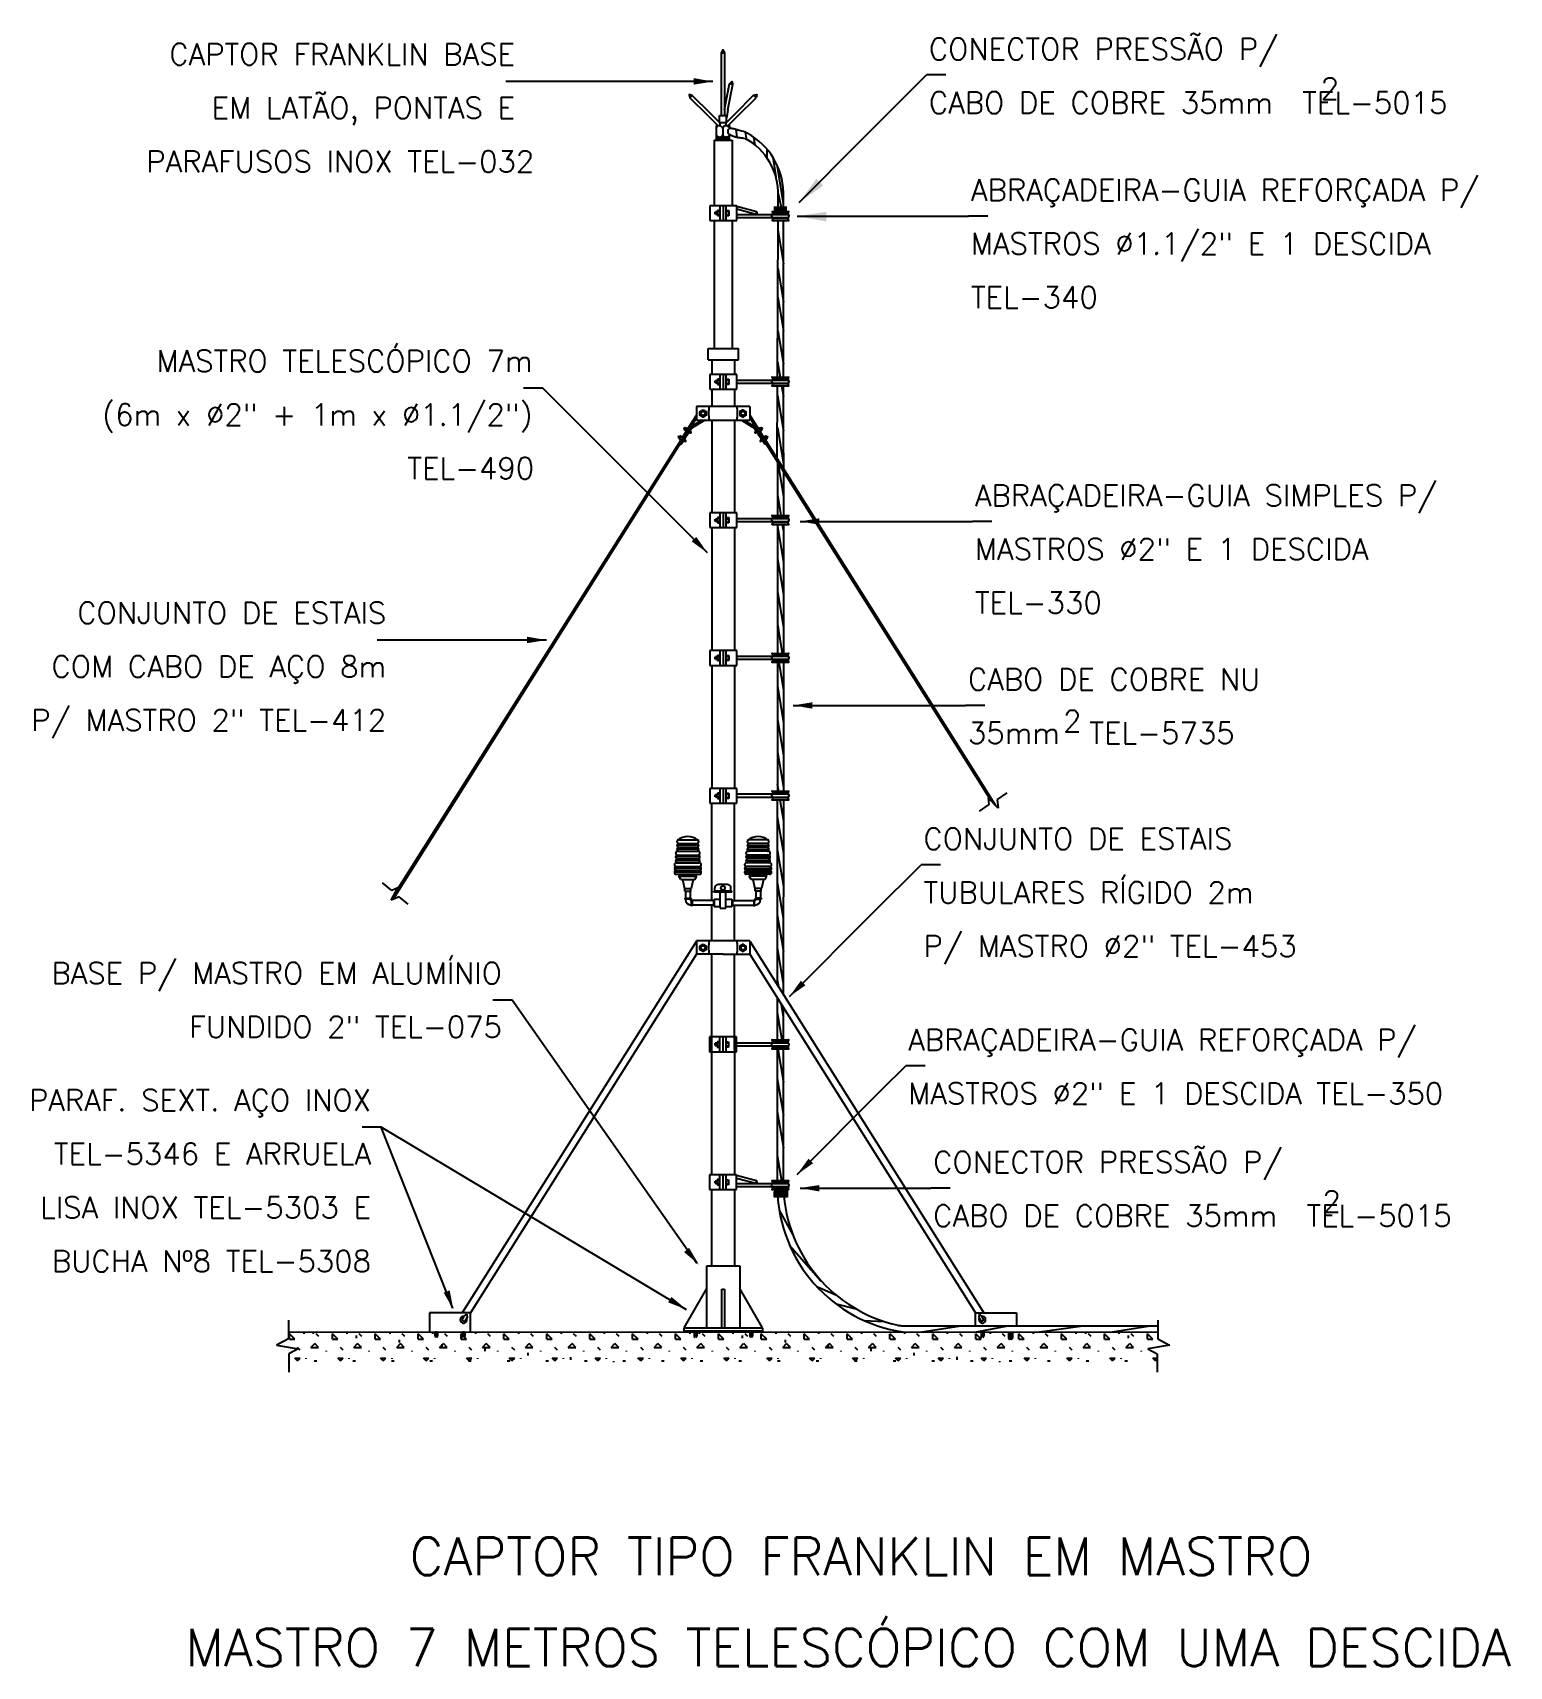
# Model space of a CAD drawing. Header units: millimetres. Extents: x -6118.8 to -6105, y -4743.6 to -4728.4.
import ezdxf
from ezdxf.enums import TextEntityAlignment as Align

# ---------------------------------------------------------------- set-up
doc = ezdxf.new("R2010")
doc.units = ezdxf.units.MM
doc.header["$LTSCALE"] = 10
doc.layers.add('Termotécnica', color=7, linetype='Continuous')
doc.styles.add('r140', font='romans.shx')
doc.styles.add('r80', font='romans.shx')

msp = doc.modelspace()

# ---------------------------------------------------------------- texts
at = {"layer": 'Termotécnica', "color": 2, "style": 'r80'}
for s, p in [('CAPTOR FRANKLIN BASE', (-6114.265, -4728.71)), ('EM LATÃO, PONTAS E', (-6114.265, -4729.21)), ('2', (-6106.582, -4729.03)), ('PARAFUSOS INOX TEL-032', (-6114.085, -4729.71)), ('MASTRO TELESCÓPICO 7m', (-6114.102, -4731.569)), ('(6m x %%C2" + 1m x %%C1.1/2")', (-6114.102, -4732.069)), ('TEL-490', (-6114.086, -4732.569)), ('CONJUNTO DE ESTAIS', (-6115.466, -4733.917)), ('COM CABO DE AÇO 8m', (-6115.466, -4734.417)), ('P/ MASTRO 2" TEL-412', (-6115.466, -4734.917)), ('2', (-6108.983, -4734.925)), ('BASE P/ MASTRO EM ALUMÍNIO', (-6114.387, -4737.275)), ('FUNDIDO 2" TEL-075', (-6114.387, -4737.775)), ('PARAF. SEXT. AÇO INOX', (-6115.607, -4738.459)), ('TEL-5346 E ARRUELA', (-6115.607, -4738.959)), ('LISA INOX TEL-5303 E', (-6115.607, -4739.459)), ('2', (-6106.564, -4739.404)), ('BUCHA Nº8 TEL-5308', (-6115.607, -4739.959))]:
    msp.add_text(s, height=0.2, dxfattribs=at).set_placement(p, align=Align.RIGHT)
for s, p in [('CONECTOR PRESSÃO P/', (-6110.406, -4728.661)), ('CABO DE COBRE 35mm  TEL-5015', (-6110.406, -4729.161)), ('ABRAÇADEIRA-GUIA REFORÇADA P/', (-6110.014, -4729.975)), ('MASTROS %%C1.1/2" E 1 DESCIDA', (-6110.014, -4730.475)), ('TEL-340', (-6110.014, -4730.975)), ('ABRAÇADEIRA-GUIA SIMPLES P/', (-6109.977, -4732.822)), ('MASTROS %%c2" E 1 DESCIDA', (-6109.977, -4733.322)), ('TEL-330', (-6109.977, -4733.822)), ('CABO DE COBRE NU', (-6110.042, -4734.536)), ('35mm  TEL-5735', (-6110.042, -4735.036)), ('CONJUNTO DE ESTAIS', (-6110.457, -4736.023)), ('TUBULARES RÍGIDO 2m', (-6110.457, -4736.523)), ('P/ MASTRO %%C2" TEL-453', (-6110.457, -4737.023)), ('ABRAÇADEIRA-GUIA REFORÇADA P/', (-6110.599, -4737.896)), ('MASTROS %%C2" E 1 DESCIDA TEL-350', (-6110.599, -4738.396)), ('CONECTOR PRESSÃO P/', (-6110.366, -4739.036)), ('CABO DE COBRE 35mm  TEL-5015', (-6110.366, -4739.536))]:
    msp.add_text(s, height=0.2, dxfattribs=at).set_placement(p)
at = {"layer": 'Termotécnica', "color": 5, "style": 'r140'}
for s, p in [(' CAPTOR TIPO FRANKLIN EM MASTRO', (-6111.159, -4742.89)), ('MASTRO 7 METROS TELESCÓPICO COM UMA DESCIDA', (-6111.159, -4743.741))]:
    msp.add_text(s, height=0.35, dxfattribs=at).set_placement(p, align=Align.BOTTOM_CENTER)

# ---------------------------------------------------------------- blocks, each defined once
blk = doc.blocks.new('*X12')
at = {"color": 0, "linetype": 'ByBlock'}
for p, q in [((387.028, 152.597), (387.028, 152.67)), ((387.041, 152.597), (387.041, 152.67)), ((387.053, 152.597), (387.053, 152.67)), ((387.066, 152.597), (387.066, 152.67)), ((387.078, 152.597), (387.078, 152.67))]:
    blk.add_line(p, q, dxfattribs=at)
blk = doc.blocks.new('*X5')
at = {"color": 0, "linetype": 'ByBlock'}
for p, q in [((387.028, 152.597), (387.028, 152.67)), ((387.041, 152.597), (387.041, 152.67)), ((387.053, 152.597), (387.053, 152.67)), ((387.066, 152.597), (387.066, 152.67)), ((387.078, 152.597), (387.078, 152.67))]:
    blk.add_line(p, q, dxfattribs=at)
blk = doc.blocks.new('*X11')
at = {"color": 0}
for p, q in [((181.767, 175.738), (181.784, 175.755)), ((181.768, 175.757), (181.773, 175.762)), ((181.767, 175.72), (181.785, 175.738)), ((181.767, 175.703), (181.786, 175.722)), ((181.775, 175.693), (181.785, 175.703))]:
    blk.add_line(p, q, dxfattribs=at)
blk = doc.blocks.new('*X10')
at = {"color": 0}
for p, q in [((181.767, 175.738), (181.784, 175.755)), ((181.767, 175.72), (181.785, 175.738)), ((181.767, 175.703), (181.786, 175.722)), ((181.768, 175.757), (181.773, 175.762)), ((181.775, 175.693), (181.785, 175.703))]:
    blk.add_line(p, q, dxfattribs=at)
blk = doc.blocks.new('*X9')
at = {"color": 0}
for p, q in [((181.767, 175.738), (181.784, 175.755)), ((181.767, 175.72), (181.785, 175.738)), ((181.767, 175.703), (181.786, 175.722)), ((181.768, 175.757), (181.773, 175.762)), ((181.775, 175.693), (181.785, 175.703))]:
    blk.add_line(p, q, dxfattribs=at)
blk = doc.blocks.new('*X8')
at = {"color": 0}
for p, q in [((181.767, 175.738), (181.784, 175.755)), ((181.767, 175.72), (181.785, 175.738)), ((181.767, 175.703), (181.786, 175.722)), ((181.768, 175.757), (181.773, 175.762)), ((181.775, 175.693), (181.785, 175.703))]:
    blk.add_line(p, q, dxfattribs=at)
blk = doc.blocks.new('*X7')
at = {"color": 0}
for p, q in [((181.767, 175.738), (181.784, 175.755)), ((181.767, 175.72), (181.785, 175.738)), ((181.767, 175.703), (181.786, 175.722)), ((181.768, 175.757), (181.773, 175.762)), ((181.775, 175.693), (181.785, 175.703))]:
    blk.add_line(p, q, dxfattribs=at)
blk = doc.blocks.new('*X6')
at = {"color": 0}
for p, q in [((181.767, 175.738), (181.784, 175.755)), ((181.767, 175.72), (181.785, 175.738)), ((181.767, 175.703), (181.786, 175.722)), ((181.768, 175.757), (181.773, 175.762)), ((181.775, 175.693), (181.785, 175.703))]:
    blk.add_line(p, q, dxfattribs=at)
blk = doc.blocks.new('*X1')
at = {"color": 0, "linetype": 'ByBlock'}
for p, q in [((387.028, 152.597), (387.028, 152.67)), ((387.041, 152.597), (387.041, 152.67)), ((387.053, 152.597), (387.053, 152.67)), ((387.066, 152.597), (387.066, 152.67)), ((387.078, 152.597), (387.078, 152.67))]:
    blk.add_line(p, q, dxfattribs=at)
blk = doc.blocks.new('*X2')
at = {"color": 0}
for p, q in [((222.1, 187.69), (222.12, 187.69)), ((221.64, 187.65), (221.66, 187.65)), ((221.64, 187.62), (221.7, 187.62)), ((221.64, 187.58), (221.76, 187.58)), ((221.64, 187.54), (222.58, 187.54)), ((221.64, 187.5), (222.58, 187.5)), ((221.64, 187.47), (222.58, 187.47)), ((221.64, 187.43), (222.58, 187.43)), ((221.64, 187.39), (222.58, 187.39)), ((221.97, 187.58), (222.25, 187.58)), ((222.03, 187.62), (222.19, 187.62)), ((222.07, 187.65), (222.15, 187.65)), ((222.46, 187.58), (222.58, 187.58)), ((222.52, 187.62), (222.58, 187.62)), ((222.56, 187.65), (222.58, 187.65))]:
    blk.add_line(p, q, dxfattribs=at)
blk = doc.blocks.new('*X3')
at = {"color": 0, "linetype": 'ByBlock'}
for p, q in [((387.028, 152.597), (387.028, 152.67)), ((387.041, 152.597), (387.041, 152.67)), ((387.053, 152.597), (387.053, 152.67)), ((387.066, 152.597), (387.066, 152.67)), ((387.078, 152.597), (387.078, 152.67))]:
    blk.add_line(p, q, dxfattribs=at)
blk = doc.blocks.new('*X4')
at = {"color": 0, "linetype": 'ByBlock'}
for p, q in [((387.028, 152.597), (387.028, 152.67)), ((387.041, 152.597), (387.041, 152.67)), ((387.053, 152.597), (387.053, 152.67)), ((387.066, 152.597), (387.066, 152.67)), ((387.078, 152.597), (387.078, 152.67))]:
    blk.add_line(p, q, dxfattribs=at)

# ---------------------------------------------------------------- hatches: boundary and pattern name
at = {"layer": 'Termotécnica'}
h = msp.add_hatch(dxfattribs=at)
h.set_pattern_fill('CONCRE', color=1, scale=0.399917, style=0)
h.set_pattern_definition([(0, (-6123.16628, -4753.7855), (0.399917, 0.399917), [0.04999, -0.349927]), (90, (-6123.16628, -4753.7855), (-0.399917, 0.399917), [0.04999, -0.349927]), (135, (-6123.1163, -4753.7855), (-0.399917, 0), [0.070696, -0.494872]), (0, (-6123.1163, -4753.56055), (0.399917, 0.399917), [0.04999, -0.349927]), (45, (-6123.0913, -4753.58554), (0, 0.399917), [0.035348, -0.53022]), (135, (-6123.0913, -4753.58554), (-0.399917, 0), [0.035348, -0.53022]), (0, (-6122.9663, -4753.46057), (0.399917, 0.399917), [0.070696, -0.329221]), (45, (-6122.96632, -4753.46057), (0, 0.399917), [0.04999, -0.515578]), (135, (-6122.89562, -4753.46057), (-0.399917, 0), [0.04999, -0.515578]), (90, (-6122.89133, -4753.68552), (-0.399917, 0.399917), [0.04999, -0.349927]), (45, (-6122.89133, -4753.68552), (0, 0.399917), [0.035348, -0.53022]), (135, (-6122.86634, -4753.66053), (-0.399917, 0), [0.035348, -0.53022]), (0, (-6123.1163, -4753.68552), (0.399917, 0.399917), [0.024995, -0.3349304]), (0, (-6122.81635, -4753.58554), (0.399917, 0.399917), [0.024995, -0.3349304]), (90, (-6122.94132, -4753.53555), (-0.399917, 0.399917), [0.024995, -0.3349304]), (135, (-6122.89133, -4753.7605), (-0.399917, 0), [0.035348, -0.53022]), (135, (-6123.0663, -4753.48556), (-0.399917, 0), [0.035348, -0.53022]), (45, (-6122.97881, -4753.65428), (0, 0.399917), [0.035348, -0.53022]), (90, (-6123.0288, -4753.7355), (-0.399917, 0.399917), [0.006249, -0.393668]), (90, (-6123.01006, -4753.5668), (-0.399917, 0.399917), [0.006249, -0.393668]), (90, (-6122.8226, -4753.49806), (-0.399917, 0.399917), [0.006249, -0.393668]), (90, (-6122.81635, -4753.7105), (-0.399917, 0.399917), [0.006249, -0.393668])])
h.paths.add_polyline_path([(-6109.648, -4740.585), (-6109.638, -4740.575), (-6109.639, -4740.573), (-6109.637, -4740.567), (-6109.64, -4740.564), (-6109.637, -4740.558), (-6109.637, -4740.557), (-6109.655, -4740.575), (-6109.656, -4740.577), (-6109.651, -4740.583)], flags=0)
h.paths.add_polyline_path([(-6114.75, -4740.535), (-6114.738, -4740.546), (-6114.738, -4740.545), (-6114.74, -4740.542), (-6114.738, -4740.539), (-6114.739, -4740.537), (-6114.738, -4740.535), (-6114.749, -4740.524), (-6114.751, -4740.526), (-6114.75, -4740.53), (-6114.751, -4740.533)], flags=0)
h.paths.add_polyline_path([(-6114.751, -4740.545), (-6114.739, -4740.557), (-6114.74, -4740.555), (-6114.738, -4740.552), (-6114.74, -4740.55), (-6114.738, -4740.546), (-6114.75, -4740.535), (-6114.749, -4740.536), (-6114.751, -4740.539), (-6114.749, -4740.543)], flags=0)
h.paths.add_polyline_path([(-6114.681, -4740.52), (-6114.757, -4740.52), (-6114.986, -4740.52), (-6114.989, -4740.52), (-6114.992, -4740.52), (-6114.993, -4740.522), (-6114.993, -4740.523), (-6114.992, -4740.526), (-6114.994, -4740.53), (-6114.992, -4740.532), (-6114.993, -4740.534), (-6114.994, -4740.537), (-6114.992, -4740.539), (-6114.994, -4740.542), (-6114.992, -4740.545), (-6114.992, -4740.546), (-6114.994, -4740.549), (-6114.992, -4740.552), (-6114.994, -4740.555), (-6114.993, -4740.557), (-6114.992, -4740.558), (-6114.995, -4740.562), (-6114.997, -4740.563), (-6114.999, -4740.564), (-6115.002, -4740.562), (-6115.005, -4740.558), (-6115.004, -4740.556), (-6115.003, -4740.555), (-6115.005, -4740.551), (-6115.003, -4740.549), (-6115.005, -4740.545), (-6115.005, -4740.545), (-6115.003, -4740.542), (-6115.005, -4740.539), (-6115.003, -4740.536), (-6115.004, -4740.534), (-6115.005, -4740.532), (-6115.004, -4740.53), (-6115.005, -4740.526), (-6115.004, -4740.523), (-6115.003, -4740.523), (-6115.005, -4740.52), (-6115.008, -4740.52), (-6115.011, -4740.52), (-6115.062, -4740.52), (-6116.378, -4740.52), (-6116.378, -4740.584), (-6116.488, -4740.643), (-6116.286, -4740.677), (-6116.373, -4740.723), (-6116.373, -4740.799), (-6108.279, -4740.801), (-6108.279, -4740.723), (-6108.365, -4740.677), (-6108.164, -4740.643), (-6108.273, -4740.584), (-6108.273, -4740.519), (-6108.712, -4740.519), (-6109.394, -4740.519), (-6109.974, -4740.519), (-6110.488, -4740.519), (-6110.647, -4740.519), (-6112.582, -4740.52), (-6112.58, -4740.52), (-6112.576, -4740.52), (-6112.577, -4740.522), (-6112.578, -4740.523), (-6112.576, -4740.526), (-6112.578, -4740.53), (-6112.576, -4740.533), (-6112.577, -4740.534), (-6112.578, -4740.537), (-6112.576, -4740.539), (-6112.578, -4740.542), (-6112.576, -4740.545), (-6112.576, -4740.546), (-6112.578, -4740.549), (-6112.576, -4740.552), (-6112.578, -4740.555), (-6112.577, -4740.557), (-6112.576, -4740.558), (-6112.579, -4740.562), (-6112.581, -4740.563), (-6112.583, -4740.564), (-6112.586, -4740.562), (-6112.589, -4740.558), (-6112.588, -4740.557), (-6112.587, -4740.555), (-6112.589, -4740.551), (-6112.587, -4740.549), (-6112.589, -4740.545), (-6112.589, -4740.545), (-6112.587, -4740.542), (-6112.589, -4740.539), (-6112.587, -4740.536), (-6112.588, -4740.534), (-6112.589, -4740.532), (-6112.588, -4740.53), (-6112.589, -4740.526), (-6112.588, -4740.523), (-6112.587, -4740.523), (-6112.589, -4740.52), (-6112.592, -4740.52), (-6112.595, -4740.52)])
h.paths.add_polyline_path([(-6109.65, -4740.52), (-6109.654, -4740.524), (-6109.654, -4740.525), (-6109.656, -4740.529), (-6109.654, -4740.535), (-6109.656, -4740.539), (-6109.655, -4740.542), (-6109.639, -4740.525), (-6109.637, -4740.529), (-6109.638, -4740.535), (-6109.637, -4740.539), (-6109.638, -4740.542), (-6109.639, -4740.544), (-6109.637, -4740.548), (-6109.64, -4740.554), (-6109.637, -4740.557), (-6109.637, -4740.558), (-6109.64, -4740.564), (-6109.637, -4740.567), (-6109.639, -4740.573), (-6109.638, -4740.575), (-6109.637, -4740.577), (-6109.642, -4740.583), (-6109.646, -4740.586), (-6109.648, -4740.585), (-6109.651, -4740.583), (-6109.656, -4740.577), (-6109.655, -4740.575), (-6109.653, -4740.572), (-6109.656, -4740.568), (-6109.653, -4740.564), (-6109.655, -4740.559), (-6109.656, -4740.558), (-6109.653, -4740.553), (-6109.656, -4740.548), (-6109.654, -4740.545), (-6109.655, -4740.542), (-6109.656, -4740.539), (-6109.654, -4740.535), (-6109.656, -4740.529), (-6109.654, -4740.525), (-6109.654, -4740.524), (-6109.656, -4740.52)], flags=16)
h.paths.add_polyline_path([(-6109.914, -4740.526), (-6109.912, -4740.53), (-6109.914, -4740.533), (-6109.913, -4740.535), (-6109.902, -4740.524), (-6109.901, -4740.526), (-6109.902, -4740.53), (-6109.901, -4740.533), (-6109.902, -4740.535), (-6109.903, -4740.536), (-6109.901, -4740.539), (-6109.903, -4740.543), (-6109.901, -4740.545), (-6109.901, -4740.545), (-6109.903, -4740.55), (-6109.901, -4740.552), (-6109.903, -4740.556), (-6109.902, -4740.557), (-6109.901, -4740.558), (-6109.904, -4740.562), (-6109.907, -4740.564), (-6109.909, -4740.564), (-6109.911, -4740.562), (-6109.914, -4740.558), (-6109.913, -4740.557), (-6109.912, -4740.555), (-6109.914, -4740.552), (-6109.912, -4740.55), (-6109.914, -4740.546), (-6109.914, -4740.545), (-6109.912, -4740.542), (-6109.914, -4740.539), (-6109.912, -4740.537), (-6109.913, -4740.535), (-6109.914, -4740.533), (-6109.912, -4740.53), (-6109.914, -4740.526), (-6109.912, -4740.523), (-6109.913, -4740.523), (-6109.914, -4740.52), (-6109.91, -4740.52), (-6109.913, -4740.523), (-6109.912, -4740.523)], flags=0)
h.paths.add_polyline_path([(-6114.738, -4740.52), (-6114.739, -4740.523), (-6114.739, -4740.523), (-6114.738, -4740.526), (-6114.739, -4740.53), (-6114.738, -4740.533), (-6114.738, -4740.535), (-6114.739, -4740.537), (-6114.738, -4740.539), (-6114.74, -4740.542), (-6114.738, -4740.545), (-6114.738, -4740.546), (-6114.74, -4740.55), (-6114.738, -4740.552), (-6114.74, -4740.555), (-6114.739, -4740.557), (-6114.738, -4740.558), (-6114.741, -4740.562), (-6114.743, -4740.564), (-6114.744, -4740.564), (-6114.747, -4740.562), (-6114.751, -4740.558), (-6114.75, -4740.557), (-6114.749, -4740.556), (-6114.751, -4740.552), (-6114.749, -4740.55), (-6114.751, -4740.545), (-6114.751, -4740.545), (-6114.749, -4740.543), (-6114.751, -4740.539), (-6114.749, -4740.536), (-6114.75, -4740.535), (-6114.751, -4740.533), (-6114.75, -4740.53), (-6114.751, -4740.526), (-6114.749, -4740.524), (-6114.738, -4740.535), (-6114.738, -4740.533), (-6114.739, -4740.53), (-6114.738, -4740.526), (-6114.739, -4740.523), (-6114.739, -4740.523), (-6114.742, -4740.52)], flags=0)
h.paths.add_polyline_path([(-6112.069, -4740.526), (-6112.068, -4740.53), (-6112.07, -4740.533), (-6112.069, -4740.534), (-6112.058, -4740.523), (-6112.057, -4740.526), (-6112.058, -4740.53), (-6112.057, -4740.532), (-6112.058, -4740.534), (-6112.058, -4740.536), (-6112.057, -4740.539), (-6112.059, -4740.542), (-6112.057, -4740.545), (-6112.057, -4740.545), (-6112.059, -4740.549), (-6112.057, -4740.551), (-6112.058, -4740.555), (-6112.057, -4740.557), (-6112.057, -4740.558), (-6112.06, -4740.562), (-6112.063, -4740.564), (-6112.064, -4740.563), (-6112.066, -4740.562), (-6112.069, -4740.558), (-6112.069, -4740.557), (-6112.068, -4740.555), (-6112.07, -4740.552), (-6112.068, -4740.549), (-6112.069, -4740.546), (-6112.069, -4740.545), (-6112.068, -4740.542), (-6112.07, -4740.539), (-6112.068, -4740.537), (-6112.069, -4740.534), (-6112.07, -4740.533), (-6112.068, -4740.53), (-6112.069, -4740.526), (-6112.068, -4740.523), (-6112.068, -4740.522), (-6112.069, -4740.52), (-6112.065, -4740.52), (-6112.068, -4740.522), (-6112.068, -4740.523)], flags=0)

# ---------------------------------------------------------------- linework, layer by layer
at = {"layer": 'Termotécnica', "color": 2, "ltscale": 5}
for p, q in [((-6112.341, -4729.182), (-6112.341, -4728.596)), ((-6112.309, -4729.182), (-6112.31, -4728.596)), ((-6112.311, -4729.126), (-6112.264, -4728.886)), ((-6112.279, -4729.128), (-6112.233, -4728.893)), ((-6112.464, -4729.185), (-6112.634, -4729.015)), ((-6112.439, -4729.165), (-6112.612, -4728.993)), ((-6112.212, -4729.165), (-6112.04, -4728.992)), ((-6112.187, -4729.185), (-6112.017, -4729.015)), ((-6112.464, -4729.185), (-6112.375, -4729.274)), ((-6112.352, -4729.252), (-6112.443, -4729.162)), ((-6112.38, -4729.269), (-6112.388, -4729.276)), ((-6112.357, -4729.245), (-6112.357, -4729.182)), ((-6112.357, -4729.182), (-6112.294, -4729.182)), ((-6112.357, -4729.245), (-6112.294, -4729.245)), ((-6112.299, -4729.252), (-6112.209, -4729.162)), ((-6112.279, -4729.128), (-6112.294, -4729.205)), ((-6112.294, -4729.245), (-6112.294, -4729.182)), ((-6112.187, -4729.185), (-6112.277, -4729.274)), ((-6112.271, -4729.269), (-6112.264, -4729.276)), ((-6112.389, -4729.296), (-6112.388, -4729.357)), ((-6112.388, -4729.276), (-6112.388, -4729.301)), ((-6112.388, -4729.357), (-6112.388, -4729.362)), ((-6112.388, -4729.381), (-6112.388, -4729.382)), ((-6112.386, -4729.405), (-6112.386, -4729.365)), ((-6112.267, -4729.405), (-6112.386, -4729.405)), ((-6112.326, -4729.295), (-6112.326, -4729.362)), ((-6112.267, -4729.367), (-6112.267, -4729.405)), ((-6112.264, -4729.276), (-6112.264, -4729.301)), ((-6112.264, -4729.362), (-6112.264, -4729.362)), ((-6111.763, -4730.076), (-6111.763, -4729.881)), ((-6112.448, -4730.021), (-6112.448, -4730.158)), ((-6112.352, -4730.158), (-6112.352, -4730.021)), ((-6112.325, -4730.021), (-6112.325, -4730.158)), ((-6112.325, -4730.021), (-6112.325, -4730.158)), ((-6112.298, -4730.021), (-6112.298, -4730.158)), ((-6112.196, -4730.158), (-6112.196, -4730.021)), ((-6111.812, -4730.076), (-6111.812, -4729.926)), ((-6112.012, -4730.075), (-6112.019, -4730.102)), ((-6111.867, -4730.076), (-6111.713, -4730.076)), ((-6111.713, -4730.095), (-6111.867, -4730.095)), ((-6111.858, -4730.103), (-6111.867, -4730.095)), ((-6111.858, -4730.131), (-6111.867, -4730.139)), ((-6111.713, -4730.139), (-6111.867, -4730.139)), ((-6111.867, -4730.158), (-6111.713, -4730.158)), ((-6111.858, -4730.103), (-6111.722, -4730.103)), ((-6111.858, -4730.131), (-6111.722, -4730.131)), ((-6111.816, -4731.619), (-6111.812, -4730.158)), ((-6111.762, -4731.619), (-6111.763, -4730.158)), ((-6111.721, -4730.103), (-6111.713, -4730.095)), ((-6111.721, -4730.131), (-6111.713, -4730.139)), ((-6112.448, -4731.594), (-6112.448, -4731.731)), ((-6112.353, -4731.731), (-6112.353, -4731.594)), ((-6112.325, -4731.594), (-6112.325, -4731.731)), ((-6112.325, -4731.594), (-6112.325, -4731.731)), ((-6112.298, -4731.594), (-6112.298, -4731.731)), ((-6112.196, -4731.731), (-6112.196, -4731.594)), ((-6111.867, -4731.619), (-6111.713, -4731.619)), ((-6111.859, -4731.647), (-6111.867, -4731.638)), ((-6111.713, -4731.638), (-6111.867, -4731.638)), ((-6111.859, -4731.674), (-6111.867, -4731.682)), ((-6111.713, -4731.682), (-6111.867, -4731.682)), ((-6111.867, -4731.701), (-6111.713, -4731.701)), ((-6111.859, -4731.647), (-6111.722, -4731.647)), ((-6111.859, -4731.674), (-6111.722, -4731.674)), ((-6111.819, -4732.384), (-6111.817, -4731.701)), ((-6111.762, -4732.326), (-6111.762, -4731.701)), ((-6111.721, -4731.647), (-6111.713, -4731.638)), ((-6111.721, -4731.674), (-6111.713, -4731.682)), ((-6111.762, -4732.326), (-6111.762, -4732.474)), ((-6111.762, -4732.498), (-6111.762, -4732.909)), ((-6112.448, -4732.884), (-6112.448, -4733.021)), ((-6112.353, -4733.021), (-6112.353, -4732.884)), ((-6112.325, -4732.884), (-6112.325, -4733.021)), ((-6112.325, -4732.884), (-6112.325, -4733.021)), ((-6112.298, -4732.884), (-6112.298, -4733.021)), ((-6112.196, -4733.021), (-6112.196, -4732.884)), ((-6111.867, -4732.909), (-6111.713, -4732.909)), ((-6111.713, -4732.928), (-6111.867, -4732.928)), ((-6111.859, -4732.937), (-6111.867, -4732.928)), ((-6111.721, -4732.937), (-6111.713, -4732.928)), ((-6111.859, -4732.964), (-6111.867, -4732.972)), ((-6111.713, -4732.972), (-6111.867, -4732.972)), ((-6111.867, -4732.992), (-6111.713, -4732.992)), ((-6111.859, -4732.937), (-6111.722, -4732.937)), ((-6111.859, -4732.964), (-6111.722, -4732.964)), ((-6111.762, -4732.992), (-6111.763, -4734.194)), ((-6111.721, -4732.964), (-6111.713, -4732.972)), ((-6112.448, -4734.168), (-6112.448, -4734.306)), ((-6112.353, -4734.306), (-6112.353, -4734.168)), ((-6112.325, -4734.168), (-6112.325, -4734.306)), ((-6112.325, -4734.168), (-6112.325, -4734.306)), ((-6112.298, -4734.168), (-6112.298, -4734.306)), ((-6112.196, -4734.306), (-6112.196, -4734.168)), ((-6111.867, -4734.194), (-6111.713, -4734.194)), ((-6111.713, -4734.213), (-6111.867, -4734.213)), ((-6111.859, -4734.221), (-6111.867, -4734.213)), ((-6111.859, -4734.248), (-6111.867, -4734.257)), ((-6111.713, -4734.257), (-6111.867, -4734.257)), ((-6111.867, -4734.276), (-6111.713, -4734.276)), ((-6111.859, -4734.221), (-6111.722, -4734.221)), ((-6111.859, -4734.248), (-6111.722, -4734.248)), ((-6111.763, -4734.273), (-6111.763, -4735.478)), ((-6111.721, -4734.221), (-6111.713, -4734.213)), ((-6111.721, -4734.248), (-6111.713, -4734.257)), ((-6112.448, -4735.453), (-6112.448, -4735.59)), ((-6112.353, -4735.59), (-6112.353, -4735.453)), ((-6112.325, -4735.453), (-6112.325, -4735.59)), ((-6112.325, -4735.453), (-6112.325, -4735.59)), ((-6112.298, -4735.453), (-6112.298, -4735.59)), ((-6112.196, -4735.59), (-6112.196, -4735.453)), ((-6111.867, -4735.478), (-6111.713, -4735.478)), ((-6111.859, -4735.505), (-6111.867, -4735.497)), ((-6111.713, -4735.497), (-6111.867, -4735.497)), ((-6111.859, -4735.505), (-6111.722, -4735.505)), ((-6111.721, -4735.505), (-6111.713, -4735.497)), ((-6111.859, -4735.533), (-6111.867, -4735.541)), ((-6111.713, -4735.541), (-6111.867, -4735.541)), ((-6111.867, -4735.56), (-6111.713, -4735.56)), ((-6111.859, -4735.533), (-6111.722, -4735.533)), ((-6111.819, -4735.56), (-6111.819, -4737.283)), ((-6111.763, -4735.56), (-6111.764, -4737.372)), ((-6111.721, -4735.533), (-6111.713, -4735.541)), ((-6112.773, -4736.253), (-6112.534, -4736.253)), ((-6112.736, -4736.27), (-6112.72, -4736.253)), ((-6112.736, -4736.27), (-6112.571, -4736.27)), ((-6112.72, -4736.303), (-6112.736, -4736.27)), ((-6112.571, -4736.27), (-6112.588, -4736.253)), ((-6112.588, -4736.303), (-6112.571, -4736.27)), ((-6111.879, -4736.253), (-6112.118, -4736.253)), ((-6112.081, -4736.27), (-6112.064, -4736.253)), ((-6111.916, -4736.27), (-6112.081, -4736.27)), ((-6112.064, -4736.303), (-6112.081, -4736.27)), ((-6111.916, -4736.27), (-6111.932, -4736.253)), ((-6111.932, -4736.303), (-6111.916, -4736.27)), ((-6112.72, -4736.303), (-6112.588, -4736.303)), ((-6112.703, -4736.303), (-6112.685, -4736.385)), ((-6112.685, -4736.385), (-6112.623, -4736.385)), ((-6112.682, -4736.412), (-6112.682, -4736.385)), ((-6112.682, -4736.412), (-6112.626, -4736.412)), ((-6112.675, -4736.412), (-6112.675, -4736.477)), ((-6112.632, -4736.412), (-6112.632, -4736.477)), ((-6112.626, -4736.412), (-6112.626, -4736.385)), ((-6112.604, -4736.303), (-6112.623, -4736.385)), ((-6112.243, -4736.41), (-6112.411, -4736.41)), ((-6112.411, -4736.42), (-6112.411, -4736.41)), ((-6112.243, -4736.42), (-6112.411, -4736.42)), ((-6112.403, -4736.41), (-6112.403, -4736.381)), ((-6112.284, -4736.348), (-6112.37, -4736.348)), ((-6112.353, -4736.57), (-6112.353, -4736.42)), ((-6112.3, -4736.57), (-6112.3, -4736.42)), ((-6112.251, -4736.41), (-6112.251, -4736.381)), ((-6112.243, -4736.42), (-6112.243, -4736.41)), ((-6111.932, -4736.303), (-6112.064, -4736.303)), ((-6112.048, -4736.303), (-6112.029, -4736.385)), ((-6111.967, -4736.385), (-6112.029, -4736.385)), ((-6112.026, -4736.412), (-6112.026, -4736.385)), ((-6111.97, -4736.412), (-6112.026, -4736.412)), ((-6112.02, -4736.412), (-6112.02, -4736.477)), ((-6111.977, -4736.412), (-6111.977, -4736.477)), ((-6111.97, -4736.412), (-6111.97, -4736.385)), ((-6111.949, -4736.303), (-6111.967, -4736.385)), ((-6112.682, -4736.477), (-6112.626, -4736.477)), ((-6112.682, -4736.477), (-6112.682, -4736.484)), ((-6112.626, -4736.484), (-6112.682, -4736.484)), ((-6112.675, -4736.484), (-6112.675, -4736.487)), ((-6112.632, -4736.487), (-6112.632, -4736.484)), ((-6112.626, -4736.477), (-6112.626, -4736.484)), ((-6112.623, -4736.497), (-6112.619, -4736.497)), ((-6112.623, -4736.54), (-6112.619, -4736.54)), ((-6112.619, -4736.547), (-6112.619, -4736.491)), ((-6112.613, -4736.491), (-6112.619, -4736.491)), ((-6112.613, -4736.547), (-6112.619, -4736.547)), ((-6112.613, -4736.491), (-6112.613, -4736.547)), ((-6112.415, -4736.497), (-6112.613, -4736.497)), ((-6112.415, -4736.54), (-6112.613, -4736.54)), ((-6112.415, -4736.491), (-6112.408, -4736.491)), ((-6112.415, -4736.491), (-6112.415, -4736.547)), ((-6112.415, -4736.547), (-6112.408, -4736.547)), ((-6112.408, -4736.484), (-6112.353, -4736.484)), ((-6112.408, -4736.484), (-6112.408, -4736.553)), ((-6112.408, -4736.553), (-6112.353, -4736.553)), ((-6112.353, -4736.57), (-6112.3, -4736.57)), ((-6112.3, -4736.484), (-6112.244, -4736.484)), ((-6112.3, -4736.553), (-6112.244, -4736.553)), ((-6112.244, -4736.484), (-6112.244, -4736.553)), ((-6112.244, -4736.491), (-6112.237, -4736.491)), ((-6112.244, -4736.547), (-6112.237, -4736.547)), ((-6112.237, -4736.491), (-6112.237, -4736.547)), ((-6112.237, -4736.497), (-6112.039, -4736.497)), ((-6112.237, -4736.54), (-6112.039, -4736.54)), ((-6112.039, -4736.491), (-6112.033, -4736.491)), ((-6112.039, -4736.491), (-6112.039, -4736.547)), ((-6112.039, -4736.547), (-6112.033, -4736.547)), ((-6112.033, -4736.547), (-6112.033, -4736.491)), ((-6112.029, -4736.497), (-6112.033, -4736.497)), ((-6112.029, -4736.54), (-6112.033, -4736.54)), ((-6112.026, -4736.477), (-6112.026, -4736.484)), ((-6111.97, -4736.477), (-6112.026, -4736.477)), ((-6112.026, -4736.484), (-6111.97, -4736.484)), ((-6112.02, -4736.487), (-6112.02, -4736.484)), ((-6111.977, -4736.484), (-6111.977, -4736.487)), ((-6111.97, -4736.477), (-6111.97, -4736.484)), ((-6111.82, -4737.407), (-6111.82, -4737.798)), ((-6111.764, -4737.496), (-6111.764, -4737.798)), ((-6112.452, -4737.77), (-6112.452, -4737.908)), ((-6112.355, -4737.908), (-6112.355, -4737.77)), ((-6112.328, -4737.77), (-6112.328, -4737.908)), ((-6112.328, -4737.77), (-6112.328, -4737.908)), ((-6112.3, -4737.77), (-6112.3, -4737.908)), ((-6112.199, -4737.908), (-6112.199, -4737.77)), ((-6111.868, -4737.798), (-6111.713, -4737.798)), ((-6111.86, -4737.825), (-6111.868, -4737.817)), ((-6111.713, -4737.817), (-6111.868, -4737.817)), ((-6111.86, -4737.853), (-6111.868, -4737.861)), ((-6111.713, -4737.861), (-6111.868, -4737.861)), ((-6111.868, -4737.88), (-6111.713, -4737.88)), ((-6111.86, -4737.853), (-6111.723, -4737.853)), ((-6111.859, -4737.825), (-6111.723, -4737.825)), ((-6111.82, -4737.88), (-6111.82, -4738.93)), ((-6111.764, -4737.88), (-6111.764, -4738.93)), ((-6111.722, -4737.825), (-6111.713, -4737.817)), ((-6111.722, -4737.853), (-6111.713, -4737.861)), ((-6111.82, -4738.93), (-6111.82, -4739.109)), ((-6111.764, -4738.93), (-6111.764, -4739.109)), ((-6112.452, -4739.054), (-6112.452, -4739.192)), ((-6112.355, -4739.192), (-6112.355, -4739.054)), ((-6112.328, -4739.054), (-6112.328, -4739.192)), ((-6112.328, -4739.054), (-6112.328, -4739.192)), ((-6112.3, -4739.054), (-6112.3, -4739.192)), ((-6112.199, -4739.192), (-6112.199, -4739.054)), ((-6112.013, -4739.109), (-6112.02, -4739.135)), ((-6111.868, -4739.109), (-6111.713, -4739.109)), ((-6111.713, -4739.129), (-6111.868, -4739.129)), ((-6111.86, -4739.137), (-6111.868, -4739.129)), ((-6111.86, -4739.165), (-6111.868, -4739.173)), ((-6111.713, -4739.173), (-6111.868, -4739.173)), ((-6111.859, -4739.137), (-6111.723, -4739.137)), ((-6111.86, -4739.165), (-6111.723, -4739.165)), ((-6111.722, -4739.137), (-6111.713, -4739.129)), ((-6111.722, -4739.165), (-6111.713, -4739.173)), ((-6111.868, -4739.192), (-6111.713, -4739.192)), ((-6112.335, -4740.121), (-6112.311, -4740.121)), ((-6112.335, -4740.483), (-6112.335, -4740.121)), ((-6112.311, -4740.121), (-6112.311, -4740.483)), ((-6111.956, -4740.483), (-6112.689, -4740.483))]:
    msp.add_line(p, q, dxfattribs=at)
at = {"layer": 'Termotécnica', "color": 2}
for p, q in [((-6111.04, -4729.415), (-6110.428, -4728.803)), ((-6110.248, -4728.803), (-6110.428, -4728.803)), ((-6114.169, -4728.864), (-6114.349, -4728.864)), ((-6113.738, -4728.864), (-6114.169, -4728.864)), ((-6112.419, -4728.864), (-6113.738, -4728.864)), ((-6111.615, -4729.99), (-6111.04, -4729.415)), ((-6111.633, -4730.12), (-6111.05, -4730.119)), ((-6111.05, -4730.119), (-6110.72, -4730.119)), ((-6110.72, -4730.119), (-6110.037, -4730.118)), ((-6109.857, -4730.118), (-6110.037, -4730.118)), ((-6114.005, -4731.722), (-6114.186, -4731.722)), ((-6112.47, -4733.258), (-6114.005, -4731.722)), ((-6111.607, -4732.964), (-6110.899, -4732.964)), ((-6110.899, -4732.964), (-6109.999, -4732.964)), ((-6109.819, -4732.964), (-6109.999, -4732.964)), ((-6115.369, -4734.07), (-6115.55, -4734.07)), ((-6115.011, -4734.07), (-6115.369, -4734.07)), ((-6113.972, -4734.07), (-6115.011, -4734.07)), ((-6111.672, -4734.679), (-6110.964, -4734.679)), ((-6110.964, -4734.679), (-6110.064, -4734.679)), ((-6109.884, -4734.679), (-6110.064, -4734.679)), ((-6110.918, -4736.604), (-6110.479, -4736.166)), ((-6110.299, -4736.166), (-6110.479, -4736.166)), ((-6111.706, -4737.393), (-6110.918, -4736.604)), ((-6114.291, -4737.428), (-6114.471, -4737.428)), ((-6112.57, -4739.88), (-6114.291, -4737.428)), ((-6110.847, -4738.264), (-6110.622, -4738.039)), ((-6110.442, -4738.039), (-6110.622, -4738.039)), ((-6111.635, -4739.052), (-6110.847, -4738.264)), ((-6115.511, -4738.612), (-6115.691, -4738.612)), ((-6112.667, -4740.312), (-6115.511, -4738.612)), ((-6114.844, -4740.297), (-6115.511, -4738.612)), ((-6111.607, -4739.178), (-6110.394, -4739.178)), ((-6110.45, -4739.178), (-6110.389, -4739.178)), ((-6110.394, -4739.178), (-6110.389, -4739.178)), ((-6110.209, -4739.178), (-6110.389, -4739.178))]:
    msp.add_line(p, q, dxfattribs=at)
at = {"layer": 'Termotécnica', "color": 3, "linetype": 'ByBlock', "ltscale": 5}
for p, q in [((-6112.409, -4729.409), (-6112.239, -4729.409)), ((-6112.409, -4729.409), (-6112.409, -4729.833)), ((-6112.239, -4729.409), (-6112.239, -4729.833)), ((-6112.409, -4729.833), (-6112.409, -4730.021)), ((-6112.239, -4729.833), (-6112.239, -4730.021)), ((-6112.409, -4730.158), (-6112.409, -4731.353)), ((-6112.239, -4730.158), (-6112.239, -4731.353)), ((-6112.465, -4731.458), (-6112.465, -4731.353)), ((-6112.465, -4731.353), (-6112.182, -4731.353)), ((-6112.182, -4731.458), (-6112.182, -4731.353)), ((-6112.465, -4731.458), (-6112.182, -4731.458)), ((-6112.43, -4731.458), (-6112.43, -4731.594)), ((-6112.217, -4731.458), (-6112.217, -4731.594)), ((-6112.43, -4731.731), (-6112.43, -4731.894)), ((-6112.217, -4731.731), (-6112.217, -4731.894)), ((-6112.43, -4732.019), (-6112.43, -4732.884)), ((-6112.217, -4732.019), (-6112.217, -4732.884)), ((-6112.43, -4733.021), (-6112.43, -4734.168)), ((-6112.217, -4733.021), (-6112.217, -4734.168)), ((-6112.43, -4734.306), (-6112.43, -4735.453)), ((-6112.217, -4734.306), (-6112.217, -4735.453)), ((-6112.433, -4735.59), (-6112.433, -4736.497)), ((-6112.22, -4735.59), (-6112.22, -4736.497)), ((-6112.433, -4736.54), (-6112.433, -4736.874)), ((-6112.22, -4736.54), (-6112.22, -4736.874)), ((-6112.433, -4736.999), (-6112.433, -4737.77)), ((-6112.433, -4736.999), (-6112.433, -4738.784)), ((-6112.22, -4736.999), (-6112.219, -4738.784)), ((-6112.433, -4738.784), (-6112.433, -4739.054)), ((-6112.219, -4738.784), (-6112.219, -4739.054)), ((-6112.433, -4739.192), (-6112.434, -4739.902)), ((-6112.219, -4739.192), (-6112.219, -4739.902))]:
    msp.add_line(p, q, dxfattribs=at)
at = {"layer": 'Termotécnica', "color": 1, "ltscale": 5}
for p, q in [((-6112.207, -4729.311), (-6112.196, -4729.384)), ((-6112.119, -4729.337), (-6112.107, -4729.41)), ((-6112.04, -4729.382), (-6112.028, -4729.455)), ((-6111.918, -4729.491), (-6111.918, -4729.571)), ((-6111.86, -4729.569), (-6111.833, -4729.752)), ((-6111.823, -4729.637), (-6111.764, -4730)), ((-6111.813, -4729.897), (-6111.775, -4730.075)), ((-6112.397, -4730.08), (-6112.382, -4730.08)), ((-6112.397, -4730.1), (-6112.397, -4730.08)), ((-6112.377, -4730.08), (-6112.397, -4730.08)), ((-6112.397, -4730.08), (-6112.397, -4730.1)), ((-6112.377, -4730.1), (-6112.397, -4730.1)), ((-6112.397, -4730.1), (-6112.377, -4730.1)), ((-6112.394, -4730.08), (-6112.394, -4730.1)), ((-6112.39, -4730.08), (-6112.39, -4730.1)), ((-6112.387, -4730.08), (-6112.387, -4730.1)), ((-6112.383, -4730.08), (-6112.383, -4730.1)), ((-6112.382, -4730.08), (-6112.377, -4730.08)), ((-6112.381, -4730.08), (-6112.381, -4730.1)), ((-6112.381, -4730.08), (-6112.381, -4730.1)), ((-6112.377, -4730.065), (-6112.377, -4730.114)), ((-6112.354, -4730.065), (-6112.377, -4730.065)), ((-6112.353, -4730.075), (-6112.377, -4730.075)), ((-6112.353, -4730.105), (-6112.377, -4730.105)), ((-6112.353, -4730.105), (-6112.377, -4730.105)), ((-6112.377, -4730.114), (-6112.353, -4730.114)), ((-6112.298, -4730.066), (-6112.272, -4730.066)), ((-6112.298, -4730.066), (-6112.272, -4730.066)), ((-6112.298, -4730.076), (-6112.272, -4730.076)), ((-6112.272, -4730.076), (-6112.298, -4730.076)), ((-6112.298, -4730.105), (-6112.272, -4730.105)), ((-6112.272, -4730.105), (-6112.298, -4730.105)), ((-6112.272, -4730.115), (-6112.298, -4730.115)), ((-6112.272, -4730.115), (-6112.298, -4730.115)), ((-6112.272, -4730.066), (-6112.272, -4730.115)), ((-6112.272, -4730.066), (-6112.272, -4730.115)), ((-6111.867, -4730.079), (-6111.713, -4730.079)), ((-6111.867, -4730.156), (-6111.713, -4730.156)), ((-6111.813, -4730.247), (-6111.762, -4730.562)), ((-6111.813, -4730.603), (-6111.762, -4730.918)), ((-6111.813, -4730.875), (-6111.762, -4731.19)), ((-6111.813, -4731.187), (-6111.763, -4731.495)), ((-6111.816, -4731.476), (-6111.793, -4731.619)), ((-6112.397, -4731.653), (-6112.382, -4731.653)), ((-6112.397, -4731.673), (-6112.397, -4731.653)), ((-6112.377, -4731.653), (-6112.397, -4731.653)), ((-6112.397, -4731.653), (-6112.397, -4731.673)), ((-6112.377, -4731.673), (-6112.397, -4731.673)), ((-6112.397, -4731.673), (-6112.377, -4731.673)), ((-6112.394, -4731.653), (-6112.394, -4731.673)), ((-6112.39, -4731.653), (-6112.39, -4731.673)), ((-6112.387, -4731.653), (-6112.387, -4731.673)), ((-6112.383, -4731.653), (-6112.383, -4731.673)), ((-6112.382, -4731.653), (-6112.377, -4731.653)), ((-6112.381, -4731.653), (-6112.381, -4731.673)), ((-6112.381, -4731.653), (-6112.381, -4731.673)), ((-6112.377, -4731.638), (-6112.377, -4731.687)), ((-6112.354, -4731.638), (-6112.377, -4731.638)), ((-6112.353, -4731.648), (-6112.377, -4731.648)), ((-6112.353, -4731.678), (-6112.377, -4731.678)), ((-6112.353, -4731.678), (-6112.377, -4731.678)), ((-6112.377, -4731.687), (-6112.353, -4731.687)), ((-6112.298, -4731.639), (-6112.272, -4731.639)), ((-6112.298, -4731.639), (-6112.272, -4731.639)), ((-6112.298, -4731.648), (-6112.272, -4731.648)), ((-6112.272, -4731.648), (-6112.298, -4731.648)), ((-6112.298, -4731.678), (-6112.272, -4731.678)), ((-6112.272, -4731.678), (-6112.298, -4731.678)), ((-6112.272, -4731.688), (-6112.298, -4731.688)), ((-6112.272, -4731.688), (-6112.298, -4731.688)), ((-6112.272, -4731.639), (-6112.272, -4731.688)), ((-6112.272, -4731.639), (-6112.272, -4731.688)), ((-6111.867, -4731.622), (-6111.713, -4731.622)), ((-6111.867, -4731.699), (-6111.713, -4731.699)), ((-6111.779, -4731.701), (-6111.763, -4731.8)), ((-6111.817, -4731.789), (-6111.763, -4732.119)), ((-6111.818, -4732.088), (-6111.762, -4732.43)), ((-6111.814, -4732.415), (-6111.762, -4732.735)), ((-6111.818, -4732.714), (-6111.787, -4732.909)), ((-6112.354, -4732.928), (-6112.377, -4732.928)), ((-6112.377, -4732.928), (-6112.377, -4732.977)), ((-6112.298, -4732.929), (-6112.272, -4732.929)), ((-6112.298, -4732.929), (-6112.272, -4732.929)), ((-6112.272, -4732.929), (-6112.272, -4732.978)), ((-6112.272, -4732.929), (-6112.272, -4732.978)), ((-6111.867, -4732.912), (-6111.713, -4732.912)), ((-6112.397, -4732.943), (-6112.397, -4732.963)), ((-6112.377, -4732.943), (-6112.397, -4732.943)), ((-6112.397, -4732.963), (-6112.397, -4732.943)), ((-6112.397, -4732.943), (-6112.382, -4732.943)), ((-6112.397, -4732.963), (-6112.377, -4732.963)), ((-6112.377, -4732.963), (-6112.397, -4732.963)), ((-6112.394, -4732.943), (-6112.394, -4732.963)), ((-6112.39, -4732.943), (-6112.39, -4732.963)), ((-6112.387, -4732.943), (-6112.387, -4732.963)), ((-6112.383, -4732.943), (-6112.383, -4732.963)), ((-6112.382, -4732.943), (-6112.377, -4732.943)), ((-6112.381, -4732.943), (-6112.381, -4732.963)), ((-6112.381, -4732.943), (-6112.381, -4732.963)), ((-6112.353, -4732.938), (-6112.377, -4732.938)), ((-6112.353, -4732.968), (-6112.377, -4732.968)), ((-6112.353, -4732.968), (-6112.377, -4732.968)), ((-6112.377, -4732.977), (-6112.353, -4732.977)), ((-6112.272, -4732.939), (-6112.298, -4732.939)), ((-6112.298, -4732.939), (-6112.272, -4732.939)), ((-6112.272, -4732.968), (-6112.298, -4732.968)), ((-6112.298, -4732.968), (-6112.272, -4732.968)), ((-6112.272, -4732.978), (-6112.298, -4732.978)), ((-6112.272, -4732.978), (-6112.298, -4732.978)), ((-6111.867, -4732.989), (-6111.713, -4732.989)), ((-6111.817, -4733.012), (-6111.763, -4733.345)), ((-6111.773, -4732.992), (-6111.763, -4733.054)), ((-6111.818, -4733.311), (-6111.763, -4733.65)), ((-6111.818, -4733.616), (-6111.763, -4733.955)), ((-6111.818, -4733.921), (-6111.774, -4734.194)), ((-6112.397, -4734.227), (-6112.397, -4734.247)), ((-6112.377, -4734.227), (-6112.397, -4734.227)), ((-6112.397, -4734.247), (-6112.397, -4734.227)), ((-6112.397, -4734.227), (-6112.382, -4734.227)), ((-6112.397, -4734.247), (-6112.377, -4734.247)), ((-6112.377, -4734.247), (-6112.397, -4734.247)), ((-6112.394, -4734.227), (-6112.394, -4734.247)), ((-6112.39, -4734.227), (-6112.39, -4734.247)), ((-6112.387, -4734.227), (-6112.387, -4734.247)), ((-6112.383, -4734.227), (-6112.383, -4734.247)), ((-6112.382, -4734.227), (-6112.377, -4734.227)), ((-6112.381, -4734.228), (-6112.381, -4734.247)), ((-6112.381, -4734.228), (-6112.381, -4734.247)), ((-6112.377, -4734.212), (-6112.377, -4734.262)), ((-6112.354, -4734.213), (-6112.377, -4734.213)), ((-6112.353, -4734.222), (-6112.377, -4734.222)), ((-6112.353, -4734.252), (-6112.377, -4734.252)), ((-6112.353, -4734.252), (-6112.377, -4734.252)), ((-6112.377, -4734.262), (-6112.353, -4734.262)), ((-6112.298, -4734.213), (-6112.272, -4734.213)), ((-6112.298, -4734.213), (-6112.272, -4734.213)), ((-6112.272, -4734.223), (-6112.298, -4734.223)), ((-6112.298, -4734.223), (-6112.272, -4734.223)), ((-6112.272, -4734.252), (-6112.298, -4734.252)), ((-6112.298, -4734.252), (-6112.272, -4734.252)), ((-6112.272, -4734.262), (-6112.298, -4734.262)), ((-6112.272, -4734.262), (-6112.298, -4734.262)), ((-6112.272, -4734.213), (-6112.272, -4734.262)), ((-6112.272, -4734.213), (-6112.272, -4734.262)), ((-6111.867, -4734.196), (-6111.713, -4734.196)), ((-6111.867, -4734.273), (-6111.713, -4734.273)), ((-6111.805, -4734.276), (-6111.762, -4734.541)), ((-6111.818, -4734.501), (-6111.762, -4734.843)), ((-6111.818, -4734.806), (-6111.762, -4735.148)), ((-6111.818, -4735.111), (-6111.763, -4735.449)), ((-6112.397, -4735.512), (-6112.382, -4735.512)), ((-6112.397, -4735.532), (-6112.397, -4735.512)), ((-6112.377, -4735.512), (-6112.397, -4735.512)), ((-6112.397, -4735.512), (-6112.397, -4735.532)), ((-6112.394, -4735.512), (-6112.394, -4735.532)), ((-6112.39, -4735.512), (-6112.39, -4735.532)), ((-6112.387, -4735.512), (-6112.387, -4735.532)), ((-6112.383, -4735.512), (-6112.383, -4735.532)), ((-6112.382, -4735.512), (-6112.377, -4735.512)), ((-6112.381, -4735.512), (-6112.381, -4735.532)), ((-6112.381, -4735.512), (-6112.381, -4735.532)), ((-6112.377, -4735.497), (-6112.377, -4735.546)), ((-6112.354, -4735.497), (-6112.377, -4735.497)), ((-6112.353, -4735.506), (-6112.377, -4735.506)), ((-6112.298, -4735.498), (-6112.272, -4735.498)), ((-6112.298, -4735.498), (-6112.272, -4735.498)), ((-6112.298, -4735.507), (-6112.272, -4735.507)), ((-6112.272, -4735.507), (-6112.298, -4735.507)), ((-6112.272, -4735.498), (-6112.272, -4735.546)), ((-6112.272, -4735.498), (-6112.272, -4735.546)), ((-6111.867, -4735.481), (-6111.713, -4735.481)), ((-6111.819, -4735.414), (-6111.808, -4735.478)), ((-6109.678, -4735.493), (-6109.769, -4735.556)), ((-6112.377, -4735.532), (-6112.397, -4735.532)), ((-6112.397, -4735.532), (-6112.377, -4735.532)), ((-6112.353, -4735.536), (-6112.377, -4735.536)), ((-6112.353, -4735.536), (-6112.377, -4735.536)), ((-6112.377, -4735.546), (-6112.353, -4735.546)), ((-6112.298, -4735.537), (-6112.272, -4735.537)), ((-6112.272, -4735.537), (-6112.298, -4735.537)), ((-6112.272, -4735.546), (-6112.298, -4735.546)), ((-6112.272, -4735.546), (-6112.298, -4735.546)), ((-6111.867, -4735.558), (-6111.713, -4735.557)), ((-6111.795, -4735.56), (-6111.763, -4735.756)), ((-6109.846, -4735.603), (-6109.937, -4735.665)), ((-6109.761, -4735.636), (-6109.853, -4735.541)), ((-6109.853, -4735.541), (-6109.846, -4735.603)), ((-6109.769, -4735.556), (-6109.761, -4735.636)), ((-6111.819, -4735.719), (-6111.763, -4736.058)), ((-6112.737, -4735.931), (-6112.57, -4735.931)), ((-6112.737, -4735.967), (-6112.57, -4735.967)), ((-6111.915, -4735.931), (-6112.082, -4735.931)), ((-6111.915, -4735.967), (-6112.082, -4735.967)), ((-6112.54, -4736.092), (-6112.767, -4736.092)), ((-6112.54, -4736.128), (-6112.767, -4736.128)), ((-6112.552, -4735.985), (-6112.755, -4735.985)), ((-6112.552, -4736.02), (-6112.755, -4736.02)), ((-6112.749, -4736.038), (-6112.558, -4736.038)), ((-6112.749, -4736.074), (-6112.558, -4736.074)), ((-6112.749, -4736.11), (-6112.558, -4736.11)), ((-6112.737, -4736.003), (-6112.57, -4736.003)), ((-6112.112, -4736.092), (-6111.885, -4736.092)), ((-6112.112, -4736.128), (-6111.885, -4736.128)), ((-6112.1, -4735.985), (-6111.897, -4735.985)), ((-6112.1, -4736.021), (-6111.897, -4736.021)), ((-6111.903, -4736.039), (-6112.094, -4736.039)), ((-6111.903, -4736.074), (-6112.094, -4736.074)), ((-6111.903, -4736.11), (-6112.094, -4736.11)), ((-6111.915, -4736.003), (-6112.082, -4736.003)), ((-6111.819, -4736.022), (-6111.763, -4736.365)), ((-6112.528, -4736.2), (-6112.779, -4736.2)), ((-6112.528, -4736.235), (-6112.779, -4736.235)), ((-6112.761, -4736.146), (-6112.546, -4736.146)), ((-6112.761, -4736.182), (-6112.546, -4736.182)), ((-6112.761, -4736.218), (-6112.546, -4736.218)), ((-6112.123, -4736.2), (-6111.873, -4736.2)), ((-6112.123, -4736.235), (-6111.873, -4736.235)), ((-6111.891, -4736.146), (-6112.106, -4736.146)), ((-6111.891, -4736.182), (-6112.106, -4736.182)), ((-6111.891, -4736.218), (-6112.106, -4736.218)), ((-6115.414, -4736.404), (-6115.499, -4736.334)), ((-6115.42, -4736.494), (-6115.356, -4736.379)), ((-6115.356, -4736.379), (-6115.414, -4736.404)), ((-6111.819, -4736.328), (-6111.764, -4736.666)), ((-6115.346, -4736.463), (-6115.42, -4736.494)), ((-6115.26, -4736.533), (-6115.346, -4736.463)), ((-6111.819, -4736.631), (-6111.763, -4736.973)), ((-6111.819, -4736.936), (-6111.764, -4737.274)), ((-6111.82, -4737.236), (-6111.809, -4737.3)), ((-6111.782, -4737.468), (-6111.764, -4737.576)), ((-6111.82, -4737.542), (-6111.778, -4737.798)), ((-6111.868, -4737.8), (-6111.713, -4737.8)), ((-6112.4, -4737.829), (-6112.385, -4737.829)), ((-6112.4, -4737.849), (-6112.4, -4737.829)), ((-6112.38, -4737.829), (-6112.4, -4737.829)), ((-6112.4, -4737.829), (-6112.4, -4737.849)), ((-6112.38, -4737.849), (-6112.4, -4737.849)), ((-6112.4, -4737.849), (-6112.38, -4737.849)), ((-6112.397, -4737.829), (-6112.397, -4737.849)), ((-6112.393, -4737.829), (-6112.393, -4737.849)), ((-6112.39, -4737.829), (-6112.39, -4737.849)), ((-6112.386, -4737.829), (-6112.386, -4737.849)), ((-6112.385, -4737.829), (-6112.38, -4737.829)), ((-6112.384, -4737.829), (-6112.384, -4737.849)), ((-6112.384, -4737.829), (-6112.384, -4737.849)), ((-6112.38, -4737.814), (-6112.38, -4737.864)), ((-6112.357, -4737.815), (-6112.38, -4737.815)), ((-6112.356, -4737.824), (-6112.38, -4737.824)), ((-6112.356, -4737.854), (-6112.38, -4737.854)), ((-6112.356, -4737.854), (-6112.38, -4737.854)), ((-6112.38, -4737.864), (-6112.356, -4737.864)), ((-6112.301, -4737.815), (-6112.275, -4737.815)), ((-6112.301, -4737.815), (-6112.275, -4737.815)), ((-6112.301, -4737.825), (-6112.275, -4737.825)), ((-6112.275, -4737.825), (-6112.301, -4737.825)), ((-6112.301, -4737.854), (-6112.275, -4737.854)), ((-6112.275, -4737.854), (-6112.301, -4737.854)), ((-6112.275, -4737.864), (-6112.301, -4737.864)), ((-6112.275, -4737.864), (-6112.301, -4737.864)), ((-6112.275, -4737.815), (-6112.275, -4737.864)), ((-6112.275, -4737.815), (-6112.275, -4737.864)), ((-6111.868, -4737.877), (-6111.713, -4737.877)), ((-6111.814, -4737.88), (-6111.763, -4738.191)), ((-6111.764, -4737.88), (-6111.763, -4737.885)), ((-6111.819, -4738.157), (-6111.763, -4738.498)), ((-6111.819, -4738.463), (-6111.763, -4738.804)), ((-6111.82, -4738.872), (-6111.781, -4739.109)), ((-6112.4, -4739.114), (-6112.4, -4739.134)), ((-6112.38, -4739.114), (-6112.4, -4739.114)), ((-6112.4, -4739.134), (-6112.4, -4739.114)), ((-6112.4, -4739.114), (-6112.385, -4739.114)), ((-6112.4, -4739.134), (-6112.38, -4739.134)), ((-6112.38, -4739.134), (-6112.4, -4739.134)), ((-6112.397, -4739.114), (-6112.397, -4739.134)), ((-6112.393, -4739.114), (-6112.393, -4739.134)), ((-6112.39, -4739.114), (-6112.39, -4739.134)), ((-6112.386, -4739.114), (-6112.386, -4739.134)), ((-6112.385, -4739.114), (-6112.38, -4739.114)), ((-6112.384, -4739.114), (-6112.384, -4739.134)), ((-6112.384, -4739.114), (-6112.384, -4739.134)), ((-6112.357, -4739.099), (-6112.38, -4739.099)), ((-6112.38, -4739.099), (-6112.38, -4739.148)), ((-6112.356, -4739.108), (-6112.38, -4739.108)), ((-6112.356, -4739.138), (-6112.38, -4739.138)), ((-6112.356, -4739.138), (-6112.38, -4739.138)), ((-6112.38, -4739.148), (-6112.356, -4739.148)), ((-6112.301, -4739.1), (-6112.275, -4739.1)), ((-6112.301, -4739.1), (-6112.275, -4739.1)), ((-6112.275, -4739.109), (-6112.301, -4739.109)), ((-6112.301, -4739.109), (-6112.275, -4739.109)), ((-6112.275, -4739.139), (-6112.301, -4739.139)), ((-6112.301, -4739.139), (-6112.275, -4739.139)), ((-6112.275, -4739.148), (-6112.301, -4739.148)), ((-6112.275, -4739.148), (-6112.301, -4739.148)), ((-6112.275, -4739.1), (-6112.275, -4739.148)), ((-6112.275, -4739.1), (-6112.275, -4739.148)), ((-6111.868, -4739.112), (-6111.713, -4739.112)), ((-6111.868, -4739.189), (-6111.713, -4739.189)), ((-6111.767, -4739.192), (-6111.765, -4739.209)), ((-6114.758, -4740.406), (-6114.739, -4740.371)), ((-6114.712, -4740.385), (-6114.732, -4740.42)), ((-6109.94, -4740.385), (-6109.92, -4740.42)), ((-6109.894, -4740.406), (-6109.913, -4740.371)), ((-6116.378, -4740.411), (-6116.378, -4740.584)), ((-6115.011, -4740.52), (-6115.011, -4740.558)), ((-6115.008, -4740.52), (-6115.008, -4740.558)), ((-6114.992, -4740.52), (-6115.005, -4740.52)), ((-6115.003, -4740.523), (-6115.005, -4740.52)), ((-6115.005, -4740.526), (-6115.003, -4740.523)), ((-6115.004, -4740.53), (-6115.005, -4740.526)), ((-6115.005, -4740.532), (-6115.004, -4740.53)), ((-6115.003, -4740.536), (-6115.005, -4740.532)), ((-6115.005, -4740.539), (-6115.003, -4740.536)), ((-6115.003, -4740.542), (-6115.005, -4740.539)), ((-6115.005, -4740.545), (-6115.003, -4740.542)), ((-6114.992, -4740.526), (-6114.994, -4740.53)), ((-6114.994, -4740.53), (-6114.992, -4740.532)), ((-6114.992, -4740.532), (-6114.994, -4740.537)), ((-6114.994, -4740.537), (-6114.992, -4740.539)), ((-6114.992, -4740.539), (-6114.994, -4740.542)), ((-6114.994, -4740.542), (-6114.992, -4740.545)), ((-6114.992, -4740.52), (-6114.993, -4740.523)), ((-6114.993, -4740.523), (-6114.992, -4740.526)), ((-6114.99, -4740.52), (-6114.992, -4740.52)), ((-6114.989, -4740.52), (-6114.989, -4740.558)), ((-6114.986, -4740.52), (-6114.986, -4740.558)), ((-6114.757, -4740.52), (-6114.757, -4740.558)), ((-6114.754, -4740.52), (-6114.754, -4740.558)), ((-6114.749, -4740.523), (-6114.751, -4740.52)), ((-6114.751, -4740.526), (-6114.749, -4740.523)), ((-6114.75, -4740.53), (-6114.751, -4740.526)), ((-6114.751, -4740.533), (-6114.75, -4740.53)), ((-6114.749, -4740.536), (-6114.751, -4740.533)), ((-6114.751, -4740.539), (-6114.749, -4740.536)), ((-6114.749, -4740.543), (-6114.751, -4740.539)), ((-6114.751, -4740.545), (-6114.749, -4740.543)), ((-6114.738, -4740.52), (-6114.75, -4740.52)), ((-6114.738, -4740.539), (-6114.74, -4740.542)), ((-6114.74, -4740.542), (-6114.738, -4740.545)), ((-6114.738, -4740.52), (-6114.739, -4740.523)), ((-6114.739, -4740.523), (-6114.738, -4740.526)), ((-6114.738, -4740.526), (-6114.739, -4740.53)), ((-6114.739, -4740.53), (-6114.738, -4740.533)), ((-6114.738, -4740.533), (-6114.739, -4740.537)), ((-6114.739, -4740.537), (-6114.738, -4740.539)), ((-6114.736, -4740.52), (-6114.738, -4740.52)), ((-6114.735, -4740.52), (-6114.735, -4740.558)), ((-6114.732, -4740.52), (-6114.732, -4740.558)), ((-6112.595, -4740.52), (-6112.595, -4740.558)), ((-6112.592, -4740.52), (-6112.592, -4740.558)), ((-6112.587, -4740.523), (-6112.589, -4740.52)), ((-6112.576, -4740.52), (-6112.589, -4740.52)), ((-6112.589, -4740.526), (-6112.587, -4740.523)), ((-6112.588, -4740.53), (-6112.589, -4740.526)), ((-6112.589, -4740.532), (-6112.588, -4740.53)), ((-6112.587, -4740.536), (-6112.589, -4740.532)), ((-6112.589, -4740.539), (-6112.587, -4740.536)), ((-6112.587, -4740.542), (-6112.589, -4740.539)), ((-6112.589, -4740.545), (-6112.587, -4740.542)), ((-6112.576, -4740.52), (-6112.578, -4740.523)), ((-6112.578, -4740.523), (-6112.576, -4740.526)), ((-6112.576, -4740.526), (-6112.578, -4740.53)), ((-6112.578, -4740.53), (-6112.576, -4740.533)), ((-6112.576, -4740.533), (-6112.578, -4740.537)), ((-6112.578, -4740.537), (-6112.576, -4740.539)), ((-6112.576, -4740.539), (-6112.578, -4740.542)), ((-6112.578, -4740.542), (-6112.576, -4740.545)), ((-6112.574, -4740.52), (-6112.576, -4740.52)), ((-6112.573, -4740.52), (-6112.573, -4740.558)), ((-6112.57, -4740.52), (-6112.57, -4740.558)), ((-6112.076, -4740.52), (-6112.076, -4740.558)), ((-6112.073, -4740.52), (-6112.072, -4740.558)), ((-6112.071, -4740.52), (-6112.069, -4740.52)), ((-6112.07, -4740.52), (-6112.057, -4740.52)), ((-6112.068, -4740.53), (-6112.07, -4740.533)), ((-6112.07, -4740.533), (-6112.068, -4740.537)), ((-6112.068, -4740.537), (-6112.07, -4740.539)), ((-6112.07, -4740.539), (-6112.068, -4740.542)), ((-6112.069, -4740.52), (-6112.068, -4740.523)), ((-6112.068, -4740.523), (-6112.069, -4740.526)), ((-6112.069, -4740.526), (-6112.068, -4740.53)), ((-6112.068, -4740.542), (-6112.069, -4740.545)), ((-6112.059, -4740.542), (-6112.057, -4740.539)), ((-6112.057, -4740.545), (-6112.059, -4740.542)), ((-6112.058, -4740.523), (-6112.057, -4740.52)), ((-6112.057, -4740.526), (-6112.058, -4740.523)), ((-6112.058, -4740.53), (-6112.057, -4740.526)), ((-6112.057, -4740.532), (-6112.058, -4740.53)), ((-6112.058, -4740.536), (-6112.057, -4740.532)), ((-6112.057, -4740.539), (-6112.058, -4740.536)), ((-6112.053, -4740.52), (-6112.053, -4740.558)), ((-6112.05, -4740.52), (-6112.05, -4740.558)), ((-6110.49, -4740.52), (-6110.108, -4740.461)), ((-6109.977, -4740.52), (-6109.671, -4740.461)), ((-6109.92, -4740.52), (-6109.92, -4740.558)), ((-6109.917, -4740.52), (-6109.917, -4740.558)), ((-6109.916, -4740.52), (-6109.914, -4740.52)), ((-6109.914, -4740.52), (-6109.901, -4740.52)), ((-6109.914, -4740.52), (-6109.912, -4740.523)), ((-6109.912, -4740.523), (-6109.914, -4740.526)), ((-6109.914, -4740.526), (-6109.912, -4740.53)), ((-6109.912, -4740.53), (-6109.914, -4740.533)), ((-6109.914, -4740.533), (-6109.912, -4740.537)), ((-6109.912, -4740.537), (-6109.914, -4740.539)), ((-6109.914, -4740.539), (-6109.912, -4740.542)), ((-6109.912, -4740.542), (-6109.914, -4740.545)), ((-6109.903, -4740.523), (-6109.901, -4740.52)), ((-6109.901, -4740.526), (-6109.903, -4740.523)), ((-6109.903, -4740.536), (-6109.901, -4740.533)), ((-6109.901, -4740.539), (-6109.903, -4740.536)), ((-6109.903, -4740.543), (-6109.901, -4740.539)), ((-6109.901, -4740.545), (-6109.903, -4740.543)), ((-6109.902, -4740.53), (-6109.901, -4740.526)), ((-6109.901, -4740.533), (-6109.902, -4740.53)), ((-6109.898, -4740.52), (-6109.898, -4740.558)), ((-6109.895, -4740.52), (-6109.895, -4740.558)), ((-6109.665, -4740.52), (-6109.665, -4740.577)), ((-6109.66, -4740.52), (-6109.66, -4740.577)), ((-6109.659, -4740.52), (-6109.656, -4740.52)), ((-6109.656, -4740.52), (-6109.654, -4740.525)), ((-6109.656, -4740.52), (-6109.637, -4740.52)), ((-6109.654, -4740.525), (-6109.656, -4740.529)), ((-6109.656, -4740.529), (-6109.654, -4740.535)), ((-6109.654, -4740.535), (-6109.656, -4740.539)), ((-6109.656, -4740.539), (-6109.654, -4740.545)), ((-6109.639, -4740.524), (-6109.637, -4740.52)), ((-6109.637, -4740.529), (-6109.639, -4740.524)), ((-6109.639, -4740.544), (-6109.637, -4740.539)), ((-6109.637, -4740.548), (-6109.639, -4740.544)), ((-6109.638, -4740.535), (-6109.637, -4740.529)), ((-6109.637, -4740.539), (-6109.638, -4740.535)), ((-6109.632, -4740.52), (-6109.632, -4740.577)), ((-6109.627, -4740.52), (-6109.627, -4740.577)), ((-6109.398, -4740.52), (-6108.972, -4740.461)), ((-6108.716, -4740.52), (-6108.344, -4740.461)), ((-6108.273, -4740.411), (-6108.273, -4740.584)), ((-6116.378, -4740.584), (-6116.488, -4740.643)), ((-6116.488, -4740.643), (-6116.286, -4740.677)), ((-6116.286, -4740.677), (-6116.373, -4740.723)), ((-6115.003, -4740.549), (-6115.005, -4740.545)), ((-6115.005, -4740.551), (-6115.003, -4740.549)), ((-6115.003, -4740.555), (-6115.005, -4740.551)), ((-6115.005, -4740.558), (-6115.003, -4740.555)), ((-6115.002, -4740.562), (-6115.005, -4740.558)), ((-6114.999, -4740.564), (-6115.002, -4740.562)), ((-6114.999, -4740.564), (-6114.995, -4740.562)), ((-6114.992, -4740.558), (-6114.995, -4740.562)), ((-6114.992, -4740.545), (-6114.994, -4740.549)), ((-6114.994, -4740.549), (-6114.992, -4740.552)), ((-6114.992, -4740.552), (-6114.994, -4740.555)), ((-6114.994, -4740.555), (-6114.992, -4740.558)), ((-6114.749, -4740.55), (-6114.751, -4740.545)), ((-6114.751, -4740.552), (-6114.749, -4740.55)), ((-6114.749, -4740.556), (-6114.751, -4740.552)), ((-6114.751, -4740.558), (-6114.749, -4740.556)), ((-6114.747, -4740.562), (-6114.751, -4740.558)), ((-6114.744, -4740.564), (-6114.747, -4740.562)), ((-6114.744, -4740.564), (-6114.741, -4740.562)), ((-6114.738, -4740.558), (-6114.741, -4740.562)), ((-6114.738, -4740.545), (-6114.74, -4740.55)), ((-6114.74, -4740.55), (-6114.738, -4740.552)), ((-6114.738, -4740.552), (-6114.74, -4740.555)), ((-6114.74, -4740.555), (-6114.738, -4740.558)), ((-6112.587, -4740.549), (-6112.589, -4740.545)), ((-6112.589, -4740.551), (-6112.587, -4740.549)), ((-6112.587, -4740.555), (-6112.589, -4740.551)), ((-6112.589, -4740.558), (-6112.587, -4740.555)), ((-6112.586, -4740.562), (-6112.589, -4740.558)), ((-6112.583, -4740.564), (-6112.586, -4740.562)), ((-6112.583, -4740.564), (-6112.579, -4740.562)), ((-6112.576, -4740.558), (-6112.579, -4740.562)), ((-6112.576, -4740.545), (-6112.578, -4740.549)), ((-6112.578, -4740.549), (-6112.576, -4740.552)), ((-6112.576, -4740.552), (-6112.578, -4740.555)), ((-6112.578, -4740.555), (-6112.576, -4740.558)), ((-6112.068, -4740.549), (-6112.07, -4740.552)), ((-6112.07, -4740.552), (-6112.068, -4740.555)), ((-6112.069, -4740.545), (-6112.068, -4740.549)), ((-6112.068, -4740.555), (-6112.069, -4740.558)), ((-6112.069, -4740.558), (-6112.066, -4740.562)), ((-6112.063, -4740.564), (-6112.066, -4740.562)), ((-6112.063, -4740.564), (-6112.06, -4740.562)), ((-6112.06, -4740.562), (-6112.057, -4740.558)), ((-6112.059, -4740.549), (-6112.057, -4740.545)), ((-6112.057, -4740.551), (-6112.059, -4740.549)), ((-6112.058, -4740.555), (-6112.057, -4740.551)), ((-6112.057, -4740.558), (-6112.058, -4740.555)), ((-6109.914, -4740.545), (-6109.912, -4740.55)), ((-6109.912, -4740.55), (-6109.914, -4740.552)), ((-6109.914, -4740.552), (-6109.912, -4740.555)), ((-6109.912, -4740.555), (-6109.914, -4740.558)), ((-6109.914, -4740.558), (-6109.911, -4740.562)), ((-6109.907, -4740.564), (-6109.911, -4740.562)), ((-6109.907, -4740.564), (-6109.904, -4740.562)), ((-6109.904, -4740.562), (-6109.901, -4740.558)), ((-6109.903, -4740.55), (-6109.901, -4740.545)), ((-6109.901, -4740.552), (-6109.903, -4740.55)), ((-6109.903, -4740.556), (-6109.901, -4740.552)), ((-6109.901, -4740.558), (-6109.903, -4740.556)), ((-6109.654, -4740.545), (-6109.656, -4740.548)), ((-6109.656, -4740.548), (-6109.653, -4740.553)), ((-6109.653, -4740.553), (-6109.656, -4740.558)), ((-6109.656, -4740.558), (-6109.653, -4740.564)), ((-6109.653, -4740.564), (-6109.656, -4740.568)), ((-6109.656, -4740.568), (-6109.653, -4740.572)), ((-6109.653, -4740.572), (-6109.656, -4740.577)), ((-6109.656, -4740.577), (-6109.651, -4740.583)), ((-6109.646, -4740.586), (-6109.651, -4740.583)), ((-6109.646, -4740.586), (-6109.642, -4740.583)), ((-6109.642, -4740.583), (-6109.637, -4740.577)), ((-6109.64, -4740.554), (-6109.637, -4740.548)), ((-6109.637, -4740.558), (-6109.64, -4740.554)), ((-6109.64, -4740.564), (-6109.637, -4740.558)), ((-6109.637, -4740.567), (-6109.64, -4740.564)), ((-6109.639, -4740.573), (-6109.637, -4740.567)), ((-6109.637, -4740.577), (-6109.639, -4740.573)), ((-6108.164, -4740.643), (-6108.365, -4740.677)), ((-6108.365, -4740.677), (-6108.279, -4740.723)), ((-6108.273, -4740.584), (-6108.164, -4740.643)), ((-6116.373, -4740.723), (-6116.373, -4740.893)), ((-6108.279, -4740.723), (-6108.279, -4740.893))]:
    msp.add_line(p, q, dxfattribs=at)
at = {"layer": 'Termotécnica', "color": 3, "ltscale": 5}
for p, q in [((-6112.403, -4730.021), (-6112.448, -4730.021)), ((-6112.325, -4730.021), (-6112.409, -4730.021)), ((-6112.233, -4730.021), (-6112.325, -4730.021)), ((-6112.196, -4730.021), (-6112.233, -4730.021)), ((-6112.196, -4730.025), (-6112.012, -4730.075)), ((-6112.448, -4730.158), (-6112.403, -4730.158)), ((-6112.409, -4730.158), (-6112.325, -4730.158)), ((-6112.325, -4730.158), (-6112.233, -4730.158)), ((-6112.233, -4730.158), (-6112.196, -4730.158)), ((-6112.019, -4730.102), (-6112.196, -4730.055)), ((-6112.196, -4730.103), (-6111.858, -4730.103)), ((-6112.196, -4730.131), (-6111.858, -4730.131)), ((-6112.403, -4731.594), (-6112.448, -4731.594)), ((-6112.325, -4731.594), (-6112.409, -4731.594)), ((-6112.233, -4731.594), (-6112.325, -4731.594)), ((-6112.196, -4731.594), (-6112.233, -4731.594)), ((-6112.196, -4731.647), (-6111.859, -4731.647)), ((-6112.196, -4731.674), (-6111.859, -4731.674)), ((-6112.448, -4731.731), (-6112.403, -4731.731)), ((-6112.409, -4731.731), (-6112.325, -4731.731)), ((-6112.325, -4731.731), (-6112.233, -4731.731)), ((-6112.233, -4731.731), (-6112.196, -4731.731)), ((-6112.574, -4731.975), (-6112.652, -4732.098)), ((-6112.574, -4731.999), (-6112.641, -4732.105)), ((-6112.574, -4731.894), (-6112.574, -4732.019)), ((-6112.076, -4731.894), (-6112.574, -4731.894)), ((-6112.076, -4731.894), (-6112.076, -4732.019)), ((-6112.076, -4731.975), (-6111.999, -4732.098)), ((-6112.076, -4731.999), (-6112.01, -4732.105)), ((-6112.67, -4732.127), (-6112.702, -4732.178)), ((-6112.659, -4732.134), (-6112.691, -4732.185)), ((-6112.648, -4732.141), (-6112.68, -4732.192)), ((-6112.653, -4732.125), (-6112.655, -4732.126)), ((-6112.646, -4732.112), (-6112.646, -4732.114)), ((-6112.642, -4732.132), (-6112.646, -4732.138)), ((-6112.635, -4732.12), (-6112.635, -4732.121)), ((-6112.521, -4732.019), (-6112.604, -4732.071)), ((-6112.496, -4732.019), (-6112.597, -4732.082)), ((-6112.574, -4732.019), (-6112.076, -4732.019)), ((-6112.154, -4732.019), (-6112.054, -4732.082)), ((-6112.13, -4732.019), (-6112.047, -4732.071)), ((-6112.016, -4732.12), (-6112.015, -4732.121)), ((-6112.008, -4732.132), (-6112.005, -4732.138)), ((-6112.005, -4732.112), (-6112.004, -4732.114)), ((-6112.003, -4732.141), (-6111.97, -4732.192)), ((-6111.997, -4732.125), (-6111.996, -4732.126)), ((-6111.992, -4732.134), (-6111.959, -4732.185)), ((-6111.981, -4732.127), (-6111.948, -4732.178)), ((-6112.72, -4732.207), (-6115.406, -4736.468)), ((-6112.709, -4732.214), (-6115.402, -4736.486)), ((-6112.727, -4732.241), (-6112.716, -4732.248)), ((-6112.698, -4732.22), (-6112.716, -4732.248)), ((-6112.704, -4732.205), (-6112.705, -4732.206)), ((-6112.696, -4732.192), (-6112.697, -4732.194)), ((-6112.693, -4732.212), (-6112.696, -4732.217)), ((-6112.682, -4732.195), (-6112.686, -4732.201)), ((-6111.968, -4732.195), (-6111.965, -4732.201)), ((-6111.958, -4732.212), (-6111.954, -4732.217)), ((-6111.955, -4732.192), (-6111.954, -4732.194)), ((-6111.952, -4732.22), (-6111.935, -4732.248)), ((-6111.947, -4732.205), (-6111.946, -4732.206)), ((-6111.941, -4732.214), (-6109.932, -4735.402)), ((-6111.924, -4732.241), (-6111.935, -4732.248)), ((-6111.93, -4732.207), (-6109.918, -4735.399)), ((-6112.403, -4732.884), (-6112.448, -4732.884)), ((-6112.325, -4732.884), (-6112.409, -4732.884)), ((-6112.233, -4732.884), (-6112.325, -4732.884)), ((-6112.196, -4732.884), (-6112.233, -4732.884)), ((-6112.448, -4733.021), (-6112.403, -4733.021)), ((-6112.409, -4733.021), (-6112.325, -4733.021)), ((-6112.325, -4733.021), (-6112.233, -4733.021)), ((-6112.233, -4733.021), (-6112.196, -4733.021)), ((-6112.196, -4732.937), (-6111.859, -4732.937)), ((-6112.196, -4732.964), (-6111.859, -4732.964)), ((-6112.403, -4734.168), (-6112.448, -4734.168)), ((-6112.325, -4734.168), (-6112.409, -4734.168)), ((-6112.233, -4734.168), (-6112.325, -4734.168)), ((-6112.196, -4734.168), (-6112.233, -4734.168)), ((-6112.196, -4734.221), (-6111.859, -4734.221)), ((-6112.196, -4734.249), (-6111.859, -4734.248)), ((-6112.448, -4734.306), (-6112.403, -4734.306)), ((-6112.409, -4734.306), (-6112.325, -4734.306)), ((-6112.325, -4734.306), (-6112.233, -4734.306)), ((-6112.233, -4734.306), (-6112.196, -4734.306)), ((-6112.403, -4735.453), (-6112.448, -4735.453)), ((-6112.325, -4735.453), (-6112.409, -4735.453)), ((-6112.233, -4735.453), (-6112.325, -4735.453)), ((-6112.196, -4735.453), (-6112.233, -4735.453)), ((-6112.196, -4735.505), (-6111.859, -4735.505)), ((-6109.932, -4735.402), (-6109.829, -4735.565)), ((-6109.918, -4735.399), (-6109.785, -4735.611)), ((-6112.448, -4735.59), (-6112.403, -4735.59)), ((-6112.409, -4735.59), (-6112.325, -4735.59)), ((-6112.325, -4735.59), (-6112.233, -4735.59)), ((-6112.233, -4735.59), (-6112.196, -4735.59)), ((-6112.196, -4735.533), (-6111.859, -4735.533)), ((-6112.574, -4736.876), (-6114.758, -4740.342)), ((-6112.076, -4736.874), (-6112.574, -4736.874)), ((-6112.574, -4736.874), (-6112.574, -4736.999)), ((-6112.076, -4736.874), (-6112.076, -4736.999)), ((-6112.076, -4736.876), (-6109.893, -4740.342)), ((-6112.574, -4736.999), (-6114.68, -4740.342)), ((-6112.325, -4736.999), (-6112.574, -4736.999)), ((-6112.325, -4736.999), (-6112.076, -4736.999)), ((-6112.076, -4736.999), (-6109.971, -4740.342)), ((-6112.406, -4737.77), (-6112.452, -4737.77)), ((-6112.328, -4737.77), (-6112.412, -4737.77)), ((-6112.235, -4737.77), (-6112.328, -4737.77)), ((-6112.199, -4737.77), (-6112.235, -4737.77)), ((-6112.452, -4737.908), (-6112.406, -4737.908)), ((-6112.412, -4737.908), (-6112.328, -4737.908)), ((-6112.328, -4737.908), (-6112.235, -4737.908)), ((-6112.235, -4737.908), (-6112.199, -4737.908)), ((-6112.199, -4737.825), (-6111.86, -4737.825)), ((-6112.199, -4737.853), (-6111.86, -4737.853)), ((-6112.406, -4739.054), (-6112.452, -4739.054)), ((-6112.328, -4739.054), (-6112.412, -4739.054)), ((-6112.235, -4739.054), (-6112.328, -4739.054)), ((-6112.199, -4739.054), (-6112.235, -4739.054)), ((-6112.199, -4739.059), (-6112.013, -4739.109)), ((-6112.02, -4739.135), (-6112.199, -4739.089)), ((-6112.199, -4739.137), (-6111.86, -4739.137)), ((-6112.199, -4739.165), (-6111.86, -4739.165)), ((-6112.452, -4739.192), (-6112.406, -4739.192)), ((-6112.412, -4739.192), (-6112.328, -4739.192)), ((-6112.328, -4739.192), (-6112.235, -4739.192)), ((-6112.235, -4739.192), (-6112.199, -4739.192)), ((-6112.476, -4739.902), (-6112.17, -4739.902)), ((-6112.476, -4739.963), (-6112.476, -4739.902)), ((-6112.17, -4739.902), (-6112.17, -4739.963)), ((-6112.475, -4740.483), (-6112.476, -4739.963)), ((-6112.17, -4739.963), (-6112.17, -4740.482)), ((-6112.689, -4740.482), (-6112.475, -4740.115)), ((-6111.956, -4740.482), (-6112.17, -4740.115)), ((-6114.68, -4740.342), (-6115.062, -4740.342)), ((-6115.062, -4740.342), (-6115.062, -4740.52)), ((-6114.681, -4740.52), (-6114.68, -4740.342)), ((-6109.971, -4740.342), (-6109.59, -4740.342)), ((-6109.971, -4740.461), (-6109.971, -4740.342)), ((-6109.59, -4740.342), (-6109.59, -4740.461)), ((-6116.378, -4740.52), (-6108.273, -4740.519)), ((-6112.689, -4740.512), (-6112.689, -4740.483)), ((-6111.956, -4740.512), (-6112.689, -4740.512)), ((-6111.956, -4740.483), (-6111.956, -4740.512))]:
    msp.add_line(p, q, dxfattribs=at)
at = {"layer": 'Termotécnica', "color": 1}
for p, q in [((-6112.685, -4732.089), (-6112.692, -4732.1)), ((-6112.684, -4732.104), (-6112.692, -4732.099)), ((-6112.692, -4732.1), (-6112.685, -4732.105)), ((-6112.677, -4732.092), (-6112.687, -4732.108)), ((-6112.678, -4732.095), (-6112.686, -4732.09)), ((-6112.686, -4732.112), (-6112.679, -4732.117)), ((-6112.685, -4732.089), (-6112.678, -4732.094)), ((-6112.682, -4732.106), (-6112.677, -4732.11)), ((-6112.676, -4732.118), (-6112.678, -4732.122)), ((-6112.678, -4732.122), (-6112.648, -4732.141)), ((-6112.677, -4732.097), (-6112.671, -4732.101)), ((-6112.662, -4732.096), (-6112.676, -4732.118)), ((-6112.676, -4732.118), (-6112.646, -4732.138)), ((-6112.671, -4732.104), (-6112.673, -4732.108)), ((-6112.665, -4732.095), (-6112.672, -4732.09)), ((-6112.662, -4732.096), (-6112.66, -4732.093)), ((-6112.662, -4732.096), (-6112.632, -4732.115)), ((-6112.66, -4732.093), (-6112.63, -4732.112)), ((-6112.64, -4732.132), (-6112.655, -4732.122)), ((-6112.655, -4732.124), (-6112.632, -4732.138)), ((-6112.635, -4732.123), (-6112.649, -4732.114)), ((-6112.648, -4732.113), (-6112.625, -4732.127)), ((-6112.634, -4732.122), (-6112.641, -4732.133)), ((-6112.003, -4732.113), (-6112.025, -4732.127)), ((-6111.99, -4732.093), (-6112.021, -4732.112)), ((-6111.989, -4732.096), (-6112.019, -4732.115)), ((-6111.996, -4732.124), (-6112.018, -4732.138)), ((-6112.017, -4732.122), (-6112.01, -4732.133)), ((-6112.016, -4732.123), (-6112.002, -4732.114)), ((-6112.011, -4732.132), (-6111.996, -4732.122)), ((-6111.974, -4732.118), (-6112.005, -4732.138)), ((-6111.973, -4732.122), (-6112.003, -4732.141)), ((-6111.989, -4732.096), (-6111.99, -4732.093)), ((-6111.989, -4732.096), (-6111.974, -4732.118)), ((-6111.986, -4732.095), (-6111.978, -4732.09)), ((-6111.974, -4732.097), (-6111.98, -4732.101)), ((-6111.98, -4732.104), (-6111.977, -4732.108)), ((-6111.974, -4732.092), (-6111.964, -4732.108)), ((-6111.968, -4732.106), (-6111.974, -4732.11)), ((-6111.974, -4732.118), (-6111.973, -4732.122)), ((-6111.965, -4732.089), (-6111.973, -4732.094)), ((-6111.972, -4732.095), (-6111.965, -4732.09)), ((-6111.965, -4732.112), (-6111.972, -4732.117)), ((-6111.967, -4732.104), (-6111.959, -4732.099)), ((-6111.958, -4732.1), (-6111.966, -4732.105)), ((-6111.965, -4732.089), (-6111.958, -4732.1)), ((-6112.736, -4732.169), (-6112.743, -4732.18)), ((-6112.743, -4732.18), (-6112.735, -4732.185)), ((-6112.734, -4732.184), (-6112.742, -4732.179)), ((-6112.727, -4732.172), (-6112.737, -4732.188)), ((-6112.736, -4732.169), (-6112.728, -4732.174)), ((-6112.729, -4732.175), (-6112.736, -4732.17)), ((-6112.736, -4732.192), (-6112.729, -4732.197)), ((-6112.733, -4732.186), (-6112.727, -4732.189)), ((-6112.727, -4732.198), (-6112.729, -4732.201)), ((-6112.729, -4732.201), (-6112.698, -4732.221)), ((-6112.713, -4732.176), (-6112.727, -4732.198)), ((-6112.727, -4732.177), (-6112.721, -4732.181)), ((-6112.727, -4732.198), (-6112.696, -4732.217)), ((-6112.721, -4732.184), (-6112.724, -4732.188)), ((-6112.715, -4732.174), (-6112.723, -4732.17)), ((-6112.713, -4732.176), (-6112.711, -4732.173)), ((-6112.713, -4732.176), (-6112.682, -4732.195)), ((-6112.711, -4732.173), (-6112.68, -4732.192)), ((-6112.69, -4732.212), (-6112.705, -4732.202)), ((-6112.705, -4732.204), (-6112.683, -4732.218)), ((-6112.685, -4732.203), (-6112.699, -4732.193)), ((-6112.698, -4732.193), (-6112.676, -4732.207)), ((-6112.684, -4732.202), (-6112.691, -4732.213)), ((-6111.953, -4732.193), (-6111.975, -4732.207)), ((-6111.94, -4732.173), (-6111.971, -4732.192)), ((-6111.938, -4732.176), (-6111.968, -4732.195)), ((-6111.946, -4732.204), (-6111.968, -4732.218)), ((-6111.967, -4732.202), (-6111.96, -4732.213)), ((-6111.966, -4732.203), (-6111.951, -4732.193)), ((-6111.96, -4732.212), (-6111.946, -4732.202)), ((-6111.924, -4732.198), (-6111.954, -4732.217)), ((-6111.922, -4732.201), (-6111.953, -4732.221)), ((-6111.938, -4732.176), (-6111.94, -4732.173)), ((-6111.938, -4732.176), (-6111.924, -4732.198)), ((-6111.936, -4732.174), (-6111.928, -4732.17)), ((-6111.93, -4732.184), (-6111.927, -4732.188)), ((-6111.924, -4732.177), (-6111.929, -4732.181)), ((-6111.924, -4732.172), (-6111.914, -4732.188)), ((-6111.918, -4732.186), (-6111.924, -4732.189)), ((-6111.924, -4732.198), (-6111.922, -4732.201)), ((-6111.915, -4732.169), (-6111.923, -4732.174)), ((-6111.922, -4732.175), (-6111.914, -4732.17)), ((-6111.914, -4732.192), (-6111.921, -4732.197)), ((-6111.916, -4732.184), (-6111.909, -4732.179)), ((-6111.908, -4732.18), (-6111.916, -4732.185)), ((-6111.915, -4732.169), (-6111.908, -4732.18))]:
    msp.add_line(p, q, dxfattribs=at)
at = {"layer": 'Termotécnica', "color": 2, "linetype": 'ByBlock', "ltscale": 5}
for p, q in [((-6111.818, -4732.408), (-6111.818, -4732.909)), ((-6111.818, -4732.992), (-6111.818, -4734.194)), ((-6111.818, -4734.276), (-6111.818, -4735.478)), ((-6110.658, -4740.461), (-6108.273, -4740.461))]:
    msp.add_line(p, q, dxfattribs=at)
at = {"layer": 'Termotécnica', "color": 1, "linetype": 'ByBlock', "ltscale": 5}
for p, q in [((-6111.801, -4739.385), (-6111.674, -4739.614)), ((-6111.704, -4739.711), (-6111.412, -4740.042)), ((-6111.451, -4740.097), (-6111.274, -4740.173)), ((-6111.271, -4740.258), (-6111.088, -4740.304)), ((-6111.007, -4740.414), (-6110.827, -4740.421))]:
    msp.add_line(p, q, dxfattribs=at)
at = {"layer": 'Termotécnica', "color": 2, "ltscale": 5}
for points in [[(-6112.31, -4728.597), (-6112.326, -4728.569), (-6112.342, -4728.597)], [(-6112.233, -4728.893), (-6112.264, -4728.886), (-6112.243, -4728.863)], [(-6112.634, -4729.015), (-6112.612, -4728.993), (-6112.642, -4728.984)], [(-6112.017, -4729.015), (-6112.04, -4728.992), (-6112.009, -4728.984)], [(-6111.85, -4739.209), (-6111.85, -4739.257), (-6111.725, -4739.257), (-6111.725, -4739.209)]]:
    msp.add_lwpolyline(points, close=True, dxfattribs=at)
for points in [[(-6112.357, -4729.245), (-6112.358, -4729.246)], [(-6112.293, -4729.246), (-6112.294, -4729.245)], [(-6112.264, -4729.362), (-6112.25, -4729.365), (-6112.238, -4729.369), (-6112.227, -4729.372), (-6112.219, -4729.375), (-6112.211, -4729.378), (-6112.204, -4729.38), (-6112.198, -4729.382), (-6112.193, -4729.383), (-6112.187, -4729.385), (-6112.182, -4729.385), (-6112.175, -4729.386), (-6112.168, -4729.387), (-6112.159, -4729.388), (-6112.148, -4729.39), (-6112.135, -4729.393), (-6112.118, -4729.396)], [(-6112.056, -4729.371), (-6112.08, -4729.357), (-6112.101, -4729.346), (-6112.119, -4729.337), (-6112.135, -4729.331), (-6112.149, -4729.326), (-6112.162, -4729.322), (-6112.174, -4729.319), (-6112.185, -4729.317), (-6112.195, -4729.314), (-6112.206, -4729.311), (-6112.216, -4729.309), (-6112.225, -4729.306), (-6112.235, -4729.304), (-6112.243, -4729.302), (-6112.252, -4729.302), (-6112.26, -4729.301)]]:
    msp.add_lwpolyline(points, dxfattribs=at)
at = {"layer": 'Termotécnica', "color": 1, "ltscale": 5}
for points in [[(-6112.512, -4731.925), (-6112.482, -4731.941), (-6112.482, -4731.975), (-6112.511, -4731.992), (-6112.541, -4731.975), (-6112.541, -4731.942)], [(-6112.139, -4731.925), (-6112.168, -4731.941), (-6112.168, -4731.975), (-6112.139, -4731.992), (-6112.109, -4731.975), (-6112.109, -4731.942)], [(-6112.512, -4736.905), (-6112.482, -4736.922), (-6112.482, -4736.956), (-6112.511, -4736.973), (-6112.541, -4736.956), (-6112.541, -4736.922)], [(-6112.139, -4736.905), (-6112.168, -4736.922), (-6112.168, -4736.956), (-6112.139, -4736.973), (-6112.109, -4736.956), (-6112.109, -4736.922)]]:
    msp.add_lwpolyline(points, close=True, dxfattribs=at)
at = {"layer": 'Termotécnica', "color": 1}
for points in [[(-6112.679, -4732.117), (-6112.665, -4732.095), (-6112.665, -4732.095)], [(-6112.662, -4732.096), (-6112.676, -4732.118), (-6112.679, -4732.117)], [(-6112.665, -4732.095), (-6112.662, -4732.096)], [(-6111.986, -4732.095), (-6111.989, -4732.096)], [(-6111.989, -4732.096), (-6111.974, -4732.118), (-6111.972, -4732.117)], [(-6111.972, -4732.117), (-6111.986, -4732.095), (-6111.986, -4732.095)], [(-6112.729, -4732.197), (-6112.715, -4732.174), (-6112.715, -4732.174)], [(-6112.713, -4732.176), (-6112.727, -4732.198), (-6112.729, -4732.197)], [(-6112.715, -4732.175), (-6112.713, -4732.176)], [(-6111.936, -4732.175), (-6111.938, -4732.176)], [(-6111.938, -4732.176), (-6111.924, -4732.198), (-6111.922, -4732.197)], [(-6111.922, -4732.197), (-6111.936, -4732.174), (-6111.936, -4732.174)]]:
    msp.add_lwpolyline(points, dxfattribs=at)
for points in [[(-6112.632, -4732.115, 0.078016), (-6112.638, -4732.113, 0.087528), (-6112.644, -4732.112, 0.105502), (-6112.65, -4732.114, 0.123037), (-6112.653, -4732.117, 0.123037), (-6112.655, -4732.122, 0.105502), (-6112.654, -4732.128, 0.087528), (-6112.651, -4732.133, 0.078016), (-6112.646, -4732.138, 0.078016)], [(-6112.019, -4732.115, -0.078016), (-6112.013, -4732.113, -0.087528), (-6112.007, -4732.112, -0.105502), (-6112.001, -4732.114, -0.123037), (-6111.997, -4732.117, -0.123037), (-6111.996, -4732.122, -0.105502), (-6111.997, -4732.128, -0.087528), (-6112, -4732.133, -0.078016), (-6112.005, -4732.138, -0.078016)], [(-6112.682, -4732.195, 0.078016), (-6112.688, -4732.193, 0.087528), (-6112.694, -4732.192, 0.105502), (-6112.7, -4732.194, 0.123037), (-6112.704, -4732.197, 0.123037), (-6112.705, -4732.202, 0.105502), (-6112.704, -4732.208, 0.087528), (-6112.701, -4732.213, 0.078016), (-6112.696, -4732.217, 0.078016)], [(-6111.968, -4732.195, -0.078016), (-6111.962, -4732.193, -0.087528), (-6111.956, -4732.192, -0.105502), (-6111.951, -4732.194, -0.123037), (-6111.947, -4732.197, -0.123037), (-6111.946, -4732.202, -0.105502), (-6111.946, -4732.208, -0.087528), (-6111.949, -4732.213, -0.078016), (-6111.954, -4732.217, -0.078016)]]:
    msp.add_lwpolyline(points, format="xyb", dxfattribs=at)
at = {"layer": 'Termotécnica', "color": 1, "ltscale": 5}
for points in [[(-6114.739, -4740.371), (-6114.739, -4740.371), (-6114.713, -4740.355)], [(-6114.713, -4740.355), (-6114.712, -4740.385)], [(-6109.938, -4740.355), (-6109.94, -4740.385)], [(-6109.913, -4740.371), (-6109.913, -4740.371), (-6109.938, -4740.355)]]:
    msp.add_lwpolyline(points, dxfattribs=at)
for centre, radius in [((-6112.512, -4731.958), 0.0187), ((-6112.139, -4731.958), 0.0187), ((-6112.326, -4736.381), 0.019), ((-6112.512, -4736.939), 0.0187), ((-6112.139, -4736.939), 0.0187)]:
    msp.add_circle(centre, radius, dxfattribs=at)
at = {"layer": 'Termotécnica', "color": 2, "ltscale": 5}
for centre, radius, start, end in [((-6112.358, -4729.309), 0.0333, 20.2254, 157.802), ((-6112.37, -4729.257), 0.0183, 255.3196, 16.1831), ((-6112.296, -4729.309), 0.0333, 20.2254, 157.802), ((-6112.281, -4729.257), 0.0183, 163.834, 284.6975), ((-6112.357, -4729.347), 0.0344, 205.7803, 212.3471), ((-6112.357, -4729.347), 0.0344, 212.7906, 334.8777), ((-6112.295, -4729.347), 0.0344, 205.7803, 324.505), ((-6112.253, -4729.329), 0.0287, 103.4549, 256.5451), ((-6112.295, -4729.347), 0.0344, 324.8365, 334.8777), ((-6112.387, -4729.906), 0.576, 357.9176, 62.2067), ((-6112.402, -4729.909), 0.639, 357.621, 57.2827), ((-6111.86, -4730.117), 0.0138, 82.8835, 277.1335), ((-6111.867, -4730.077), 0.00153, 63.4435, 296.5736), ((-6111.867, -4730.157), 0.00153, 63.4435, 296.5736), ((-6111.868, -4730.087), 0.0083, 277.1335, 82.8835), ((-6111.868, -4730.147), 0.0083, 277.1335, 82.8835), ((-6111.723, -4730.117), 0.0138, 274.0868, 85.9302), ((-6111.712, -4730.087), 0.0083, 97.1335, 262.8835), ((-6111.712, -4730.147), 0.0083, 97.1335, 262.8835), ((-6111.712, -4730.077), 0.00153, 243.4435, 116.5736), ((-6111.712, -4730.157), 0.00153, 243.4435, 116.5736), ((-6111.86, -4731.66), 0.0138, 82.8835, 277.1335), ((-6111.868, -4731.62), 0.00153, 63.4435, 296.5736), ((-6111.868, -4731.7), 0.00153, 63.4435, 296.5736), ((-6111.868, -4731.63), 0.0083, 277.1335, 82.8835), ((-6111.868, -4731.69), 0.0083, 277.1335, 82.8835), ((-6111.723, -4731.66), 0.0138, 274.0868, 85.9302), ((-6111.712, -4731.63), 0.0083, 97.1335, 262.8835), ((-6111.712, -4731.69), 0.0083, 97.1335, 262.8835), ((-6111.712, -4731.62), 0.00153, 243.4435, 116.5736), ((-6111.712, -4731.7), 0.00153, 243.4435, 116.5736), ((-6111.868, -4732.911), 0.00153, 63.4435, 296.5736), ((-6111.868, -4732.92), 0.0083, 277.1335, 82.8835), ((-6111.712, -4732.92), 0.0083, 97.1335, 262.8835), ((-6111.712, -4732.911), 0.00153, 243.4435, 116.5736), ((-6111.86, -4732.95), 0.0138, 82.8835, 277.1335), ((-6111.868, -4732.99), 0.00153, 63.4435, 296.5736), ((-6111.868, -4732.981), 0.0083, 277.1335, 82.8835), ((-6111.723, -4732.95), 0.0138, 274.0868, 85.9302), ((-6111.712, -4732.981), 0.0083, 97.1335, 262.8835), ((-6111.712, -4732.99), 0.00153, 243.4435, 116.5736), ((-6111.86, -4734.235), 0.0138, 82.8835, 277.1335), ((-6111.868, -4734.195), 0.00153, 63.4435, 296.5736), ((-6111.868, -4734.275), 0.00153, 63.4435, 296.5736), ((-6111.868, -4734.205), 0.0083, 277.1335, 82.8835), ((-6111.868, -4734.265), 0.0083, 277.1335, 82.8835), ((-6111.723, -4734.235), 0.0138, 274.0868, 85.9302), ((-6111.712, -4734.205), 0.0083, 97.1335, 262.8835), ((-6111.712, -4734.265), 0.0083, 97.1335, 262.8835), ((-6111.712, -4734.195), 0.00153, 243.4435, 116.5736), ((-6111.712, -4734.275), 0.00153, 243.4435, 116.5736), ((-6111.86, -4735.519), 0.0138, 82.8835, 277.1335), ((-6111.868, -4735.479), 0.00153, 63.4435, 296.5736), ((-6111.868, -4735.489), 0.0083, 277.1335, 82.8835), ((-6111.723, -4735.519), 0.0138, 274.0868, 85.9302), ((-6111.712, -4735.489), 0.0083, 97.1335, 262.8835), ((-6111.712, -4735.479), 0.00153, 243.4435, 116.5736), ((-6111.868, -4735.559), 0.00153, 63.4435, 296.5736), ((-6111.868, -4735.549), 0.0083, 277.1335, 82.8835), ((-6111.712, -4735.549), 0.0083, 97.1335, 262.8835), ((-6111.712, -4735.559), 0.00153, 243.4435, 116.5736), ((-6112.37, -4736.381), 0.033, 90, 180), ((-6112.284, -4736.381), 0.033, 0, 90), ((-6112.623, -4736.487), 0.0527, 180, 270), ((-6112.623, -4736.487), 0.00989, 180, 270), ((-6112.029, -4736.487), 0.00989, 270, 0), ((-6112.029, -4736.487), 0.0527, 270, 0), ((-6111.868, -4737.799), 0.00154, 63.4435, 296.5736), ((-6111.869, -4737.809), 0.00833, 277.1335, 82.8835), ((-6111.712, -4737.809), 0.00833, 97.1335, 262.8835), ((-6111.713, -4737.799), 0.00154, 243.4435, 116.5736), ((-6111.861, -4737.839), 0.0139, 82.8835, 277.1335), ((-6111.868, -4737.879), 0.00154, 63.4435, 296.5736), ((-6111.869, -4737.869), 0.00833, 277.1335, 82.8835), ((-6111.723, -4737.839), 0.0138, 274.0868, 85.9302), ((-6111.712, -4737.869), 0.00833, 97.1335, 262.8835), ((-6111.713, -4737.879), 0.00154, 243.4435, 116.5736), ((-6111.861, -4739.151), 0.0139, 82.8835, 277.1335), ((-6111.868, -4739.111), 0.00154, 63.4435, 296.5736), ((-6111.869, -4739.12), 0.00833, 277.1335, 82.8835), ((-6111.869, -4739.181), 0.00833, 277.1335, 82.8835), ((-6111.723, -4739.151), 0.0138, 274.0868, 85.9302), ((-6111.712, -4739.12), 0.00833, 97.1335, 262.8835), ((-6111.712, -4739.181), 0.00833, 97.1335, 262.8835), ((-6111.713, -4739.111), 0.00154, 243.4435, 116.5736), ((-6111.868, -4739.191), 0.00154, 63.4435, 296.5736), ((-6110.445, -4739.159), 1.375, 181.3832, 261.6478), ((-6110.403, -4739.127), 1.361, 182.7291, 257.6572), ((-6111.713, -4739.191), 0.00154, 243.4435, 116.5736), ((-6110.658, -4740.292), 0.169, 257.6572, 270)]:
    msp.add_arc(centre, radius, start, end, dxfattribs=at)
at = {"layer": 'Termotécnica', "color": 1, "ltscale": 5}
for centre, radius, start, end in [((-6111.989, -4730.081), 0.0231, 164.6228, 255.3186), ((-6112.737, -4735.949), 0.0179, 90, 270), ((-6112.737, -4735.985), 0.0179, 90, 270), ((-6112.654, -4736.05), 0.149, 50.2636, 129.3394), ((-6112.57, -4735.949), 0.0179, 270, 90), ((-6112.57, -4735.985), 0.0179, 270, 90), ((-6112.082, -4735.949), 0.0179, 90, 270), ((-6112.082, -4735.985), 0.0179, 90, 270), ((-6111.998, -4736.05), 0.149, 50.6606, 129.7364), ((-6111.915, -4735.949), 0.0179, 270, 90), ((-6111.915, -4735.985), 0.0179, 270, 90), ((-6112.749, -4736.056), 0.0179, 90, 270), ((-6112.749, -4736.092), 0.0179, 90, 270), ((-6112.749, -4736.128), 0.0179, 90, 270), ((-6112.737, -4736.02), 0.0179, 90, 270), ((-6112.57, -4736.02), 0.0179, 270, 90), ((-6112.558, -4736.056), 0.0179, 270, 90), ((-6112.558, -4736.092), 0.0179, 270, 90), ((-6112.558, -4736.128), 0.0179, 270, 90), ((-6112.094, -4736.056), 0.0179, 90, 270), ((-6112.094, -4736.092), 0.0179, 90, 270), ((-6112.094, -4736.128), 0.0179, 90, 270), ((-6112.082, -4736.021), 0.0179, 90, 270), ((-6111.915, -4736.021), 0.0179, 270, 90), ((-6111.903, -4736.056), 0.0179, 270, 90), ((-6111.903, -4736.092), 0.0179, 270, 90), ((-6111.903, -4736.128), 0.0179, 270, 90), ((-6112.761, -4736.164), 0.0179, 90, 270), ((-6112.761, -4736.2), 0.0179, 90, 270), ((-6112.761, -4736.235), 0.0179, 90, 270), ((-6112.546, -4736.164), 0.0179, 270, 90), ((-6112.546, -4736.2), 0.0179, 270, 90), ((-6112.546, -4736.235), 0.0179, 270, 90), ((-6112.106, -4736.164), 0.0179, 90, 270), ((-6112.106, -4736.2), 0.0179, 90, 270), ((-6112.106, -4736.235), 0.0179, 90, 270), ((-6111.891, -4736.164), 0.0179, 270, 90), ((-6111.891, -4736.2), 0.0179, 270, 90), ((-6111.891, -4736.235), 0.0179, 270, 90), ((-6111.991, -4739.115), 0.0232, 164.6228, 255.3186), ((-6114.744, -4740.406), 0.0312, 83.4187, 26.354), ((-6109.908, -4740.406), 0.0312, 153.646, 96.5813), ((-6114.726, -4740.379), 0.0419, 219.4006, 260.8673), ((-6109.926, -4740.379), 0.0419, 279.1327, 320.5994), ((-6115.001, -4740.556), 0.0104, 186.5304, 250.7894), ((-6114.998, -4740.556), 0.0104, 186.5304, 250.7894), ((-6114.999, -4740.556), 0.0104, 289.0095, 353.2685), ((-6114.996, -4740.556), 0.0104, 289.0095, 353.2685), ((-6114.747, -4740.557), 0.0104, 186.5304, 250.7894), ((-6114.744, -4740.557), 0.0104, 186.5304, 250.7894), ((-6114.745, -4740.557), 0.0104, 289.0095, 353.2685), ((-6114.742, -4740.557), 0.0104, 289.0095, 353.2685), ((-6112.585, -4740.557), 0.0104, 186.5304, 250.7894), ((-6112.582, -4740.557), 0.0104, 186.5304, 250.7894), ((-6112.583, -4740.557), 0.0104, 289.0095, 353.2685), ((-6112.58, -4740.557), 0.0104, 289.0095, 353.2685), ((-6112.065, -4740.557), 0.0104, 186.7315, 250.9905), ((-6112.062, -4740.557), 0.0104, 186.7315, 250.9905), ((-6112.064, -4740.557), 0.0104, 289.2106, 353.4696), ((-6112.061, -4740.557), 0.0104, 289.2106, 353.4696), ((-6109.91, -4740.557), 0.0104, 186.7315, 250.9905), ((-6109.907, -4740.557), 0.0104, 186.7315, 250.9905), ((-6109.908, -4740.557), 0.0104, 289.2106, 353.4696), ((-6109.905, -4740.557), 0.0104, 289.2106, 353.4696), ((-6109.65, -4740.575), 0.0156, 186.7315, 250.9905), ((-6109.645, -4740.575), 0.0156, 186.7315, 250.9905), ((-6109.647, -4740.575), 0.0156, 289.2106, 353.4696), ((-6109.643, -4740.575), 0.0156, 289.2106, 353.4696)]:
    msp.add_arc(centre, radius, start, end, dxfattribs=at)
at = {"layer": 'Termotécnica', "color": 3, "ltscale": 5}
for centre, radius, start, end in [((-6112.174, -4731.956), 0.286, 167.3879, 192.6121), ((-6112.476, -4731.956), 0.286, 347.3879, 12.6121), ((-6112.533, -4732.184), 0.133, 122.1576, 143.9986), ((-6112.533, -4732.184), 0.12, 145.3256, 147.7814), ((-6112.533, -4732.184), 0.12, 122.1576, 143.5894), ((-6112.118, -4732.184), 0.12, 36.4106, 57.8424), ((-6112.118, -4732.184), 0.133, 36.0014, 57.8424), ((-6112.118, -4732.184), 0.12, 32.2186, 34.6744), ((-6112.174, -4736.937), 0.286, 167.3879, 192.6121), ((-6112.476, -4736.937), 0.286, 347.3879, 12.6121)]:
    msp.add_arc(centre, radius, start, end, dxfattribs=at)
at = {"layer": 'Termotécnica', "color": 1}
for centre, radius, start, end in [((-6112.683, -4732.11), 0.00398, 80.966, 215.8708), ((-6112.676, -4732.104), 0.00681, 97.2933, 197.3736), ((-6112.681, -4732.111), 0.0044, 271.2399, 24.3229), ((-6112.672, -4732.095), 0.00506, 92.2479, 207.3845), ((-6112.679, -4732.102), 0.00793, 286.1343, 8.5326), ((-6112.672, -4732.095), 0.00579, 280.0067, 15.5561), ((-6112.647, -4732.139), 0.00182, 241.8806, 57.7814), ((-6112.631, -4732.114), 0.00182, 233.6822, 57.7814), ((-6112.629, -4732.133), 0.00656, 237.7814, 57.7814), ((-6112.022, -4732.133), 0.00656, 122.2186, 302.2186), ((-6112.02, -4732.114), 0.00182, 122.2186, 306.3178), ((-6112.004, -4732.139), 0.00182, 122.2186, 298.1194), ((-6111.979, -4732.095), 0.00579, 164.4439, 259.9933), ((-6111.972, -4732.102), 0.00793, 171.4674, 253.8657), ((-6111.979, -4732.095), 0.00506, 332.6155, 87.7521), ((-6111.975, -4732.104), 0.00681, 342.6264, 82.7067), ((-6111.97, -4732.111), 0.0044, 155.6771, 268.7601), ((-6111.968, -4732.11), 0.00398, 324.1292, 99.034), ((-6112.733, -4732.19), 0.00398, 80.966, 215.8708), ((-6112.726, -4732.184), 0.00681, 97.2933, 197.3736), ((-6112.731, -4732.191), 0.0044, 271.2399, 24.3229), ((-6112.723, -4732.175), 0.00506, 92.2479, 207.3845), ((-6112.729, -4732.182), 0.00793, 286.1343, 8.5326), ((-6112.722, -4732.175), 0.00579, 280.0067, 15.5561), ((-6112.697, -4732.219), 0.00182, 241.8806, 57.7814), ((-6112.679, -4732.212), 0.00656, 237.7814, 57.7814), ((-6112.681, -4732.194), 0.00182, 233.6822, 57.7814), ((-6111.972, -4732.212), 0.00656, 122.2186, 302.2186), ((-6111.97, -4732.194), 0.00182, 122.2186, 306.3178), ((-6111.953, -4732.219), 0.00182, 122.2186, 298.1194), ((-6111.928, -4732.175), 0.00579, 164.4439, 259.9933), ((-6111.921, -4732.182), 0.00793, 171.4674, 253.8657), ((-6111.928, -4732.175), 0.00506, 332.6155, 87.7521), ((-6111.925, -4732.184), 0.00681, 342.6264, 82.7067), ((-6111.92, -4732.191), 0.0044, 155.6771, 268.7601), ((-6111.917, -4732.19), 0.00398, 324.1292, 99.034)]:
    msp.add_arc(centre, radius, start, end, dxfattribs=at)
at = {"layer": 'Termotécnica', "color": 2}
for points in [[(-6112.599, -4728.832), (-6112.599, -4728.893), (-6112.419, -4728.864)], [(-6111.391, -4729.834), (-6111.454, -4729.769), (-6111.615, -4729.99)], [(-6111.363, -4730.168), (-6111.362, -4730.078), (-6111.633, -4730.12)], [(-6111.427, -4732.995), (-6111.426, -4732.935), (-6111.607, -4732.964)], [(-6112.575, -4733.108), (-6112.618, -4733.15), (-6112.47, -4733.258)], [(-6114.152, -4734.039), (-6114.152, -4734.099), (-6113.972, -4734.07)], [(-6111.492, -4734.71), (-6111.491, -4734.65), (-6111.672, -4734.679)], [(-6111.557, -4737.288), (-6111.599, -4737.245), (-6111.706, -4737.393)], [(-6111.486, -4738.947), (-6111.528, -4738.904), (-6111.635, -4739.052)], [(-6111.427, -4739.21), (-6111.426, -4739.15), (-6111.607, -4739.178)], [(-6112.642, -4739.736), (-6112.688, -4739.775), (-6112.549, -4739.893)], [(-6114.874, -4740.132), (-6114.93, -4740.153), (-6114.839, -4740.312)], [(-6112.806, -4740.193), (-6112.837, -4740.244), (-6112.666, -4740.31)]]:
    msp.add_solid(points, dxfattribs=at)
at = {"layer": 'Termotécnica', "color": 2, "ltscale": 5}
for points in [[(-6111.852, -4730.076), (-6111.728, -4730.076), (-6111.852, -4730.028), (-6111.728, -4730.028)], [(-6111.85, -4739.209), (-6111.725, -4739.209), (-6111.85, -4739.257), (-6111.725, -4739.257)]]:
    msp.add_solid(points, dxfattribs=at)

# ---------------------------------------------------------------- block references
at = {"layer": 'Termotécnica', "color": 2, "ltscale": 5, "xscale": 0.1265758669718904, "yscale": 0.1265758669718707, "zscale": 0.02531517339437619, "rotation": 0.008515691342810331}
msp.add_blockref('*X2', (-6140.437, -4753.126), dxfattribs=at)
at = {"layer": 'Termotécnica', "color": 1, "ltscale": 5}
for name, p, xscale, yscale, zscale, rotation in [('*X3', (-6218.645, -4772.01), 0.2745374607317927, 0.2745374607317899, 0.05490749214635701, 0.008515691366547945), ('*X1', (-6218.645, -4773.582), 0.2745374607317927, 0.2745374607317899, 0.05490749214635701, 0.008515691385529038), ('*X4', (-6218.645, -4774.873), 0.2745374607317927, 0.2745374607317899, 0.05490749214635701, 0.008515691366547945), ('*X5', (-6218.645, -4776.157), 0.2745374607317927, 0.2745374607317899, 0.05490749214635701, 0.008515691385529038), ('*X5', (-6218.645, -4777.441), 0.2745374607317927, 0.2745374607317899, 0.05490749214635701, 0.008515691366547945), ('*X12', (-6219.073, -4779.927), 0.2756372468916734, 0.2756372468917107, 0.05512744937833561, 0.008515691366183301), ('*X12', (-6219.073, -4781.211), 0.2756372468916734, 0.2756372468917107, 0.05512744937833561, 0.008515691366183301), ('*X8', (-5999.691, -4852.404), -0.6354146243295689, 0.6354146243295873, 0.127082924865915, 359.8994429506589), ('*X9', (-5999.437, -4852.404), -0.6354146243295702, 0.6354146243295873, 0.127082924865915, 359.8994429505934), ('*X7', (-5997.275, -4852.404), -0.6354146243295693, 0.6354146243295873, 0.127082924865915, 359.8994429506344), ('*X6', (-6227.37, -4852.404), 0.6354146243295693, 0.6354146243295873, 0.127082924865915, 0.1005570493574478), ('*X10', (-6225.215, -4852.404), 0.6354146243295702, 0.6354146243295873, 0.127082924865915, 0.1005570494066536), ('*X11', (-6282.607, -4908.346), 0.9531219364943656, 0.9531219364943354, 0.1906243872988725, 0.1005570493711149)]:
    msp.add_blockref(name, p, dxfattribs=dict(at, xscale=xscale, yscale=yscale, zscale=zscale, rotation=rotation))

msp.set_redraw_order([(e.dxf.handle, doc.entitydb.next_handle()) for e in msp.query("TEXT MTEXT ATTDEF DIMENSION ARC_DIMENSION")])  # texts and dimensions are drawn at this point

doc.saveas('drawing.dxf')
